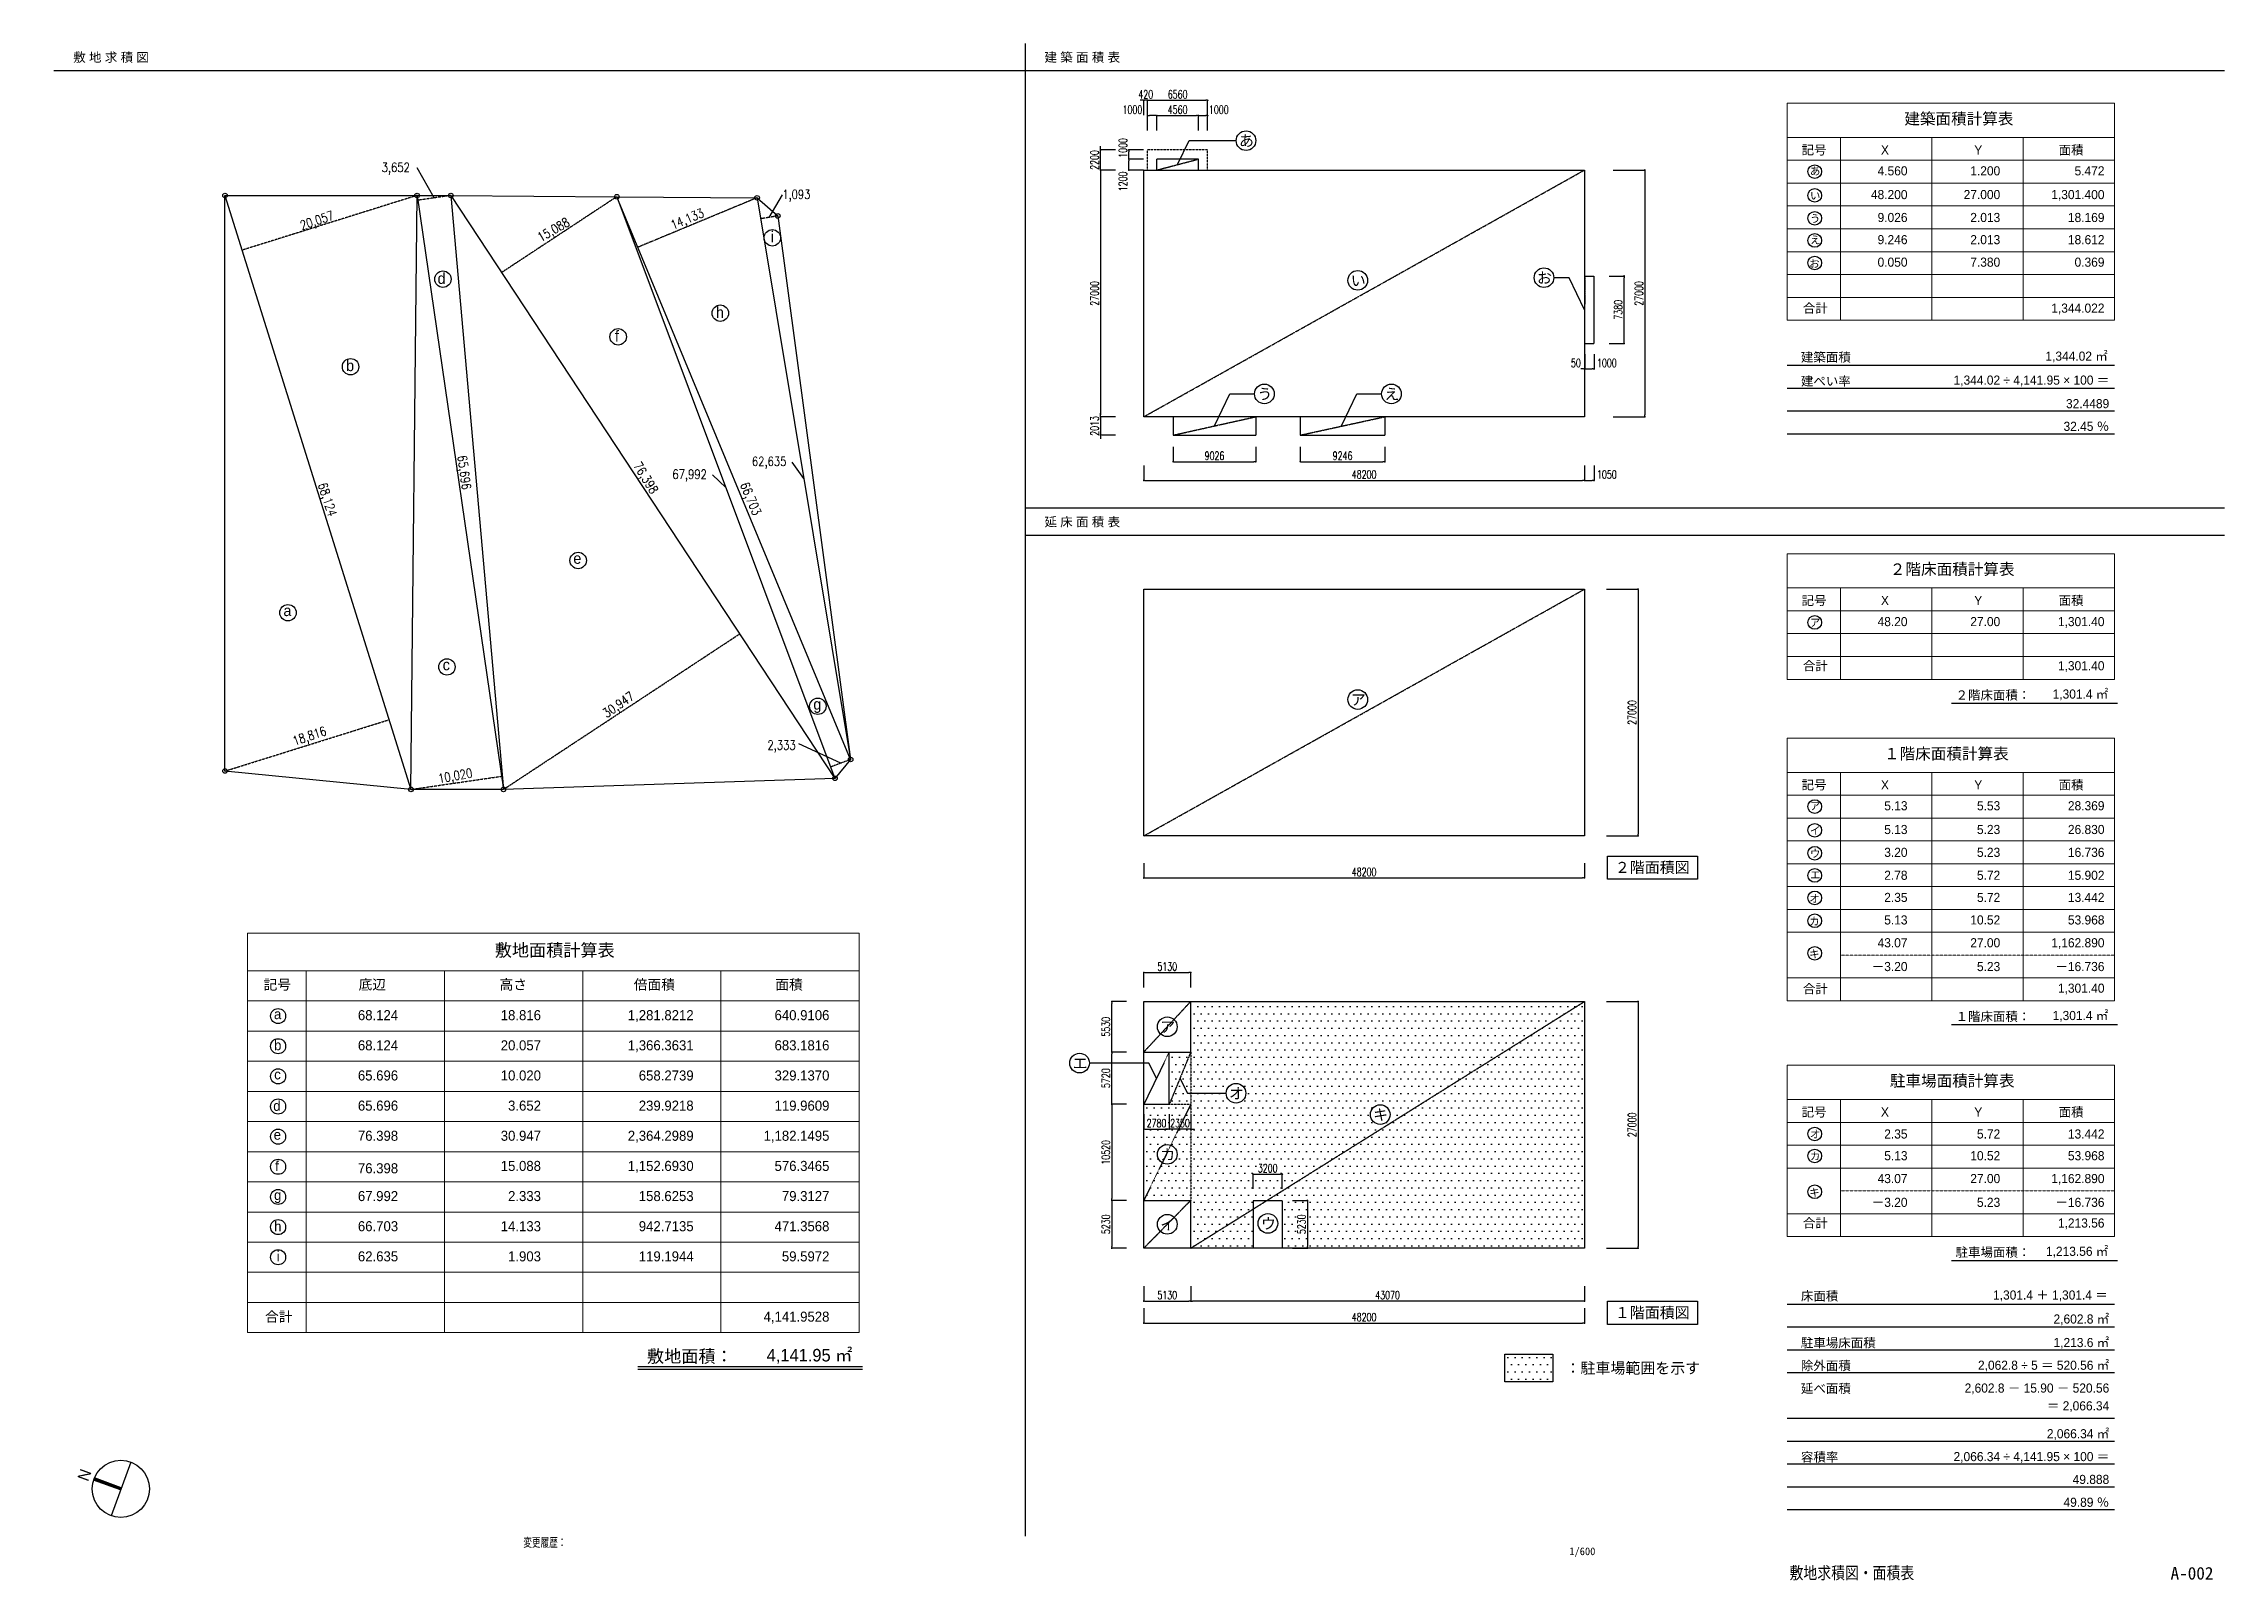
# Model space of a CAD drawing. Header units: millimetres. Extents: x 6298 to 244878, y 5441 to 173659.
import ezdxf
from ezdxf.enums import TextEntityAlignment as Align

# ---------------------------------------------------------------- set-up
doc = ezdxf.new("R2010")
doc.units = ezdxf.units.MM
doc.header["$LTSCALE"] = 0.2
doc.header["$PDMODE"] = 1
doc.linetypes.add('CENTER', pattern=[50.8, 31.75, -6.35, 6.35, -6.35])
doc.linetypes.add('HIDDEN', pattern=[0.375, 0.25, -0.125])
doc.layers.get('Defpoints').update_dxf_attribs({"color": 40})
for name, color, linetype in [('0-1', 7, 'Continuous'), ('1_文字', 3, 'Continuous'), ('92 設備記述', 3, 'Continuous'), ('A_タイトル枠', 7, 'Continuous'), ('A_寸法', 9, 'Continuous'), ('A_求積図', 7, 'Continuous'), ('A_表', 7, 'Continuous'), ('G0-MOJI', 7, 'Continuous'), ('枠内記述', 3, 'Continuous')]:
    doc.layers.add(name, color=color, linetype=linetype)
doc.styles.add('Dim', font='simplex.shx', dxfattribs={"width": 0.7, "bigfont": 'extfont2.shx'})
doc.styles.add('KANSIM', font='SIMPLEX.shx', dxfattribs={"width": 0.7, "bigfont": 'extfont2.shx'})
doc.styles.get("Standard").update_dxf_attribs({"font": 'simplex.shx', "width": 0.8, "height": 700, "bigfont": 'extfont2.shx'})
doc.styles.add('Standard-A', font='romans.shx', dxfattribs={"bigfont": 'extfont2.shx'})
doc.styles.add('ゴシック', font='MS Gothic.ttf', dxfattribs={"height": 4})
doc.styles.add('丸ゴチック', font='HGRSMP.TTF')
doc.dimstyles.new('1-200', dxfattribs={"dimscale": 200, "dimtxt": 3, "dimasz": 1, "dimexe": 1, "dimexo": 1, "dimgap": 1, "dimtad": 1, "dimdec": 0, "dimtxsty": 'Dim', "dimblk": 'DOT', "dimcen": 2.5, "dimadec": 0, "dimazin": 0, "dimtfac": 1, "dimtdec": 0, "dimtix": 1, "dimtmove": 2, "dimatfit": 3, "dimldrblk": '引出線', "dimfxl": 1, "dimlwd": -1, "dimlwe": -1, "dimarcsym": 0})

msp = doc.modelspace()

# ---------------------------------------------------------------- texts
msp.add_text('Ｎ', height=1440, rotation=69.835293).set_placement((11215.3, 15967))
at = {"layer": '92 設備記述', "style": 'Standard-A', "width": 0.8}
for s, p in [('3,652', (43282.6, 159613.3)), ('1,093', (87105.9, 156654.4)), ('67,992', (75089, 126022.6)), ('62,635', (83792.3, 127429.1)), ('2,333', (85483.6, 96371.5))]:
    msp.add_text(s, height=1000, dxfattribs=at).set_placement(p)
for s, rotation, p in [('20,057', 18.320717, (34561.7, 153248.2)), ('14,133', 22.767934, (75167.8, 153287.1)), ('15,088', 30.008387, (60689.8, 151920.6)), ('65,696', 277.90523, (51575.3, 128514.8)), ('76,398', 302.032593, (70761.9, 127465.9)), ('68,124', 288.127607, (36300.8, 125394.1)), ('66,703', 292.911167, (82477.7, 125391.4)), ('30,947', 34.586347, (67899.3, 99817.2)), ('18,816', 18.320717, (33748.6, 96814.8)), ('10,020', 10.162287, (49553.5, 92698.8))]:
    msp.add_text(s, height=1000, rotation=rotation, dxfattribs=at).set_placement(p)
at = {"layer": 'A_タイトル枠', "color": 3, "width": 0.9}
msp.add_text('敷地求積図・面積表', height=1530, dxfattribs=at).set_placement((204129.1, 6213.2), align=Align.MIDDLE_CENTER)
at = {"layer": 'Defpoints', "style": 'KANSIM', "width": 0.7}
msp.add_text('変更履歴：', height=960, dxfattribs=at).set_placement((58780.4, 9501.2), align=Align.MIDDLE_LEFT)
at = {"layer": 'G0-MOJI', "color": 3, "style": '丸ゴチック'}
for s, height, p in [('敷 地 求 積 図', 1000, (9537.8, 171661.2)), ('建 築 面 積 表', 1000, (115792.9, 171661.2)), ('建築面積計算表', 1250, (209865.5, 164813.5)), ('あ', 1200, (137076.2, 162421.9)), ('記号', 1000, (198624.1, 161516.3)), ('X', 1000, (207304.1, 161516.3)), ('Y', 1000, (217516, 161516.3)), ('面積', 1000, (226743.4, 161516.3)), ('あ', 833.3, (199533.5, 159281.6)), ('い', 833.3, (199541.1, 156592.5)), ('i', 1200, (85850.6, 151915.3)), ('う', 833.3, (199541.1, 154082.9)), ('え', 833.3, (199555.1, 151747.5)), ('d', 1200, (49398.4, 147354.9)), ('い', 1200, (149304.6, 147129.2)), ('お', 1200, (169673.7, 147422.7)), ('お', 833.3, (199459.7, 149158.9)), ('h', 1200, (79854, 143632.2)), ('f', 1200, (68798.8, 141043.5)), ('b', 1200, (39392.2, 137807.8)), ('建築面積', 1000, (198548.2, 138842)), ('え', 1200, (152982, 134703.4)), ('建ぺい率', 1000, (198548.2, 136218.1)), ('う', 1200, (139083, 134703.4)), ('延 床 面 積 表', 1000, (115792.9, 120812.9)), ('e', 1200, (64250.7, 116713.1)), ('２階床面積計算表', 1250, (208281.1, 115502)), ('記号', 1000, (198624.1, 112204.8)), ('X', 1000, (207304.1, 112204.8)), ('Y', 1000, (217516, 112204.8)), ('面積', 1000, (226743.4, 112204.8)), ('a', 1200, (32536.7, 110994.5)), ('ア', 833.3, (199533.5, 109862)), ('c ', 1200, (49956.9, 105065.9)), ('２階床面積：', 1000, (215470.1, 101855.7)), ('g', 1200, (90509.7, 100754.8)), ('ア', 1200, (149304.6, 101249.9)), ('１階床面積計算表', 1250, (207642.3, 95314.7)), ('記号', 1000, (198624.1, 92017.4)), ('面積', 1000, (226743.4, 92017.4)), ('X', 1000, (207304.1, 92017.4)), ('Y', 1000, (217516, 92017.4)), ('ア', 833.3, (199533.5, 89782.8)), ('イ', 833.3, (199541.1, 87093.6)), ('２階面積図', 1200, (178195.7, 82887.1)), ('ウ', 833.3, (199541.1, 84584.1)), ('エ', 833.3, (199555.1, 82248.7)), ('オ', 833.3, (199459.7, 79660.1)), ('カ', 833.3, (199459.7, 77160.1)), ('敷地面積計算表', 1375, (55654.2, 73737.5)), ('キ', 833.3, (199459.7, 73594.4)), ('記号', 1100, (30365.6, 70110.5)), ('底辺', 1100, (40758.3, 70110.5)), ('高さ', 1100, (56179.9, 70110.5)), ('倍面積', 1100, (70863, 70110.5)), ('面積', 1100, (86347.4, 70110.5)), ('a', 1100, (31501.7, 66878.3)), ('１階床面積：', 1000, (215470.1, 66668.4)), ('b', 1100, (31510.1, 63477.6)), ('ア', 1200, (128460.6, 65427.3)), ('エ', 1200, (118869.2, 61451.1)), ('c ', 1100, (31525.5, 60278.3)), ('駐車場面積計算表', 1250, (208281.1, 59506.3)), ('d', 1100, (31420.6, 56839.8)), ('オ', 1200, (135981.8, 58153.4)), ('記号', 1000, (198624.1, 56209)), ('面積', 1000, (226743.4, 56209)), ('キ', 1200, (151752.9, 55820.9)), ('X', 1000, (207304.1, 56209)), ('Y', 1000, (217516, 56209)), ('e', 1100, (31469, 53678.3)), ('カ', 1200, (128460.6, 51464.3)), ('オ', 833.3, (199533.5, 53866.3)), ('f', 1100, (31631.2, 50239.8)), ('カ', 833.3, (199533.5, 51456.5)), ('g', 1100, (31508.1, 47078.3)), ('キ', 833.3, (199459.7, 47496.8)), ('h', 1100, (31519.2, 43639.8)), ('イ', 1200, (128460.6, 43807.3)), ('ウ', 1200, (139472.5, 43903.9)), ('i', 1100, (31799.3, 40373.1)), ('駐車場面積：', 1000, (215470.1, 40859.9)), ('床面積', 1000, (198548.2, 36074.7)), ('１階面積図', 1200, (178195.7, 34156.4)), ('駐車場床面積', 1000, (198548.2, 30950.7)), ('敷地面積：', 1375, (72309.6, 29290.5)), ('：駐車場範囲を示す', 1200, (172800.5, 28081.9)), ('除外面積', 1000, (198548.2, 28450.7)), ('延べ面積', 1000, (198548.2, 25950.7)), ('容積率', 1000, (198548.2, 18450.7))]:
    msp.add_text(s, height=height, dxfattribs=at).set_placement(p)
for s, height, p in [('4.560', 1000, (210211.3, 159231.4)), ('1.200', 1000, (220355, 159231.4)), ('5.472', 1000, (231760.6, 159231.4)), ('48.200', 1000, (210211.3, 156633.8)), ('27.000', 1000, (220355, 156633.8)), ('1,301.400', 1000, (231760.6, 156633.8)), ('9.026', 1000, (210211.3, 154124.2)), ('2.013', 1000, (220355, 154124.2)), ('18.169', 1000, (231760.6, 154124.2)), ('9.246', 1000, (210211.3, 151697.3)), ('2.013', 1000, (220355, 151697.3)), ('18.612', 1000, (231760.6, 151697.3)), ('0.050', 1000, (210211.3, 149234.5)), ('7.380', 1000, (220355, 149234.5)), ('0.369', 1000, (231760.6, 149234.5)), ('合計', 1000, (201495.5, 144201.5)), ('1,344.022', 1000, (231760.6, 144201.5)), ('1,344.02 ㎡', 1000, (232119.7, 138946.9)), ('1,344.02 ÷ 4,141.95 × 100 ＝', 1000, (232279.7, 136323)), ('32.4489', 1000, (232279.7, 133746)), ('32.45 ％', 1000, (232279.7, 131263)), ('48.20', 1000, (210211.3, 109891.6)), ('27.00', 1000, (220355, 109891.6)), ('1,301.40', 1000, (231760.6, 109891.6)), ('合計', 1000, (201495.5, 105056.8)), ('1,301.40', 1000, (231760.6, 105056.8)), ('1,301.4 ㎡', 1000, (232179.3, 101960.6)), ('5.13', 1000, (210211.3, 89732.6)), ('5.53', 1000, (220355, 89732.6)), ('28.369', 1000, (231760.6, 89732.6)), ('5.13', 1000, (210211.3, 87135)), ('5.23', 1000, (220355, 87135)), ('26.830', 1000, (231760.6, 87135)), ('3.20', 1000, (210211.3, 84635)), ('5.23', 1000, (220355, 84635)), ('16.736', 1000, (231760.6, 84635)), ('2.78', 1000, (210211.3, 82125.4)), ('5.72', 1000, (220355, 82125.4)), ('15.902', 1000, (231760.6, 82125.4)), ('2.35', 1000, (210211.3, 79698.5)), ('5.72', 1000, (220355, 79698.5)), ('13.442', 1000, (231760.6, 79698.5)), ('5.13', 1000, (210211.3, 77235.7)), ('10.52', 1000, (220355, 77235.7)), ('53.968', 1000, (231760.6, 77235.7)), ('43.07', 1000, (210211.3, 74735.7)), ('27.00', 1000, (220355, 74735.7)), ('1,162.890', 1000, (231760.6, 74735.7)), ('－3.20', 1000, (210211.3, 72135)), ('5.23', 1000, (220355, 72135)), ('－16.736', 1000, (231760.6, 72135)), ('合計', 1000, (201495.5, 69702.7)), ('1,301.40', 1000, (231760.6, 69765.7)), ('68.124', 1100, (45082.5, 66761.3)), ('18.816', 1100, (60710.6, 66761.3)), ('1,281.8212', 1100, (77412.4, 66761.3)), ('640.9106', 1100, (92266.5, 66761.3)), ('1,301.4 ㎡', 1000, (232179.3, 66773.3)), ('68.124', 1100, (45082.5, 63461.3)), ('20.057', 1100, (60710.6, 63461.3)), ('1,366.3631', 1100, (77412.4, 63461.3)), ('683.1816', 1100, (92266.5, 63461.3)), ('65.696', 1100, (45082.5, 60161.3)), ('10.020', 1100, (60710.6, 60161.3)), ('658.2739', 1100, (77412.4, 60161.3)), ('329.1370', 1100, (92266.5, 60161.3)), ('65.696', 1100, (45082.5, 56861.3)), ('3.652', 1100, (60710.6, 56861.3)), ('239.9218', 1100, (77412.4, 56861.3)), ('119.9609', 1100, (92266.5, 56861.3)), ('76.398', 1100, (45082.5, 53561.3)), ('30.947', 1100, (60710.6, 53561.3)), ('2,364.2989', 1100, (77412.4, 53561.3)), ('1,182.1495', 1100, (92266.5, 53561.3)), ('2.35', 1000, (210211.3, 53809.3)), ('5.72', 1000, (220355, 53809.3)), ('13.442', 1000, (231760.6, 53809.3)), ('76.398', 1100, (45082.5, 50003.4)), ('15.088', 1100, (60710.6, 50261.3)), ('1,152.6930', 1100, (77412.4, 50261.3)), ('576.3465', 1100, (92266.5, 50261.3)), ('5.13', 1000, (210211.3, 51427.3)), ('10.52', 1000, (220355, 51427.3)), ('53.968', 1000, (231760.6, 51427.3)), ('67.992', 1100, (45082.5, 46961.3)), ('2.333', 1100, (60710.6, 46961.3)), ('158.6253', 1100, (77412.4, 46961.3)), ('79.3127', 1100, (92266.5, 46961.3)), ('43.07', 1000, (210211.3, 48927.3)), ('27.00', 1000, (220355, 48927.3)), ('1,162.890', 1000, (231760.6, 48927.3)), ('－3.20', 1000, (210211.3, 46326.6)), ('5.23', 1000, (220355, 46326.6)), ('－16.736', 1000, (231760.6, 46326.6)), ('66.703', 1100, (45082.5, 43661.3)), ('14.133', 1100, (60710.6, 43661.3)), ('942.7135', 1100, (77412.4, 43661.3)), ('471.3568', 1100, (92266.5, 43661.3)), ('合計', 1000, (201495.5, 44061.1)), ('1,213.56', 1000, (231760.6, 44061.1)), ('62.635', 1100, (45082.5, 40361.3)), ('1.903', 1100, (60710.6, 40361.3)), ('119.1944', 1100, (77412.4, 40361.3)), ('59.5972', 1100, (92266.5, 40361.3)), ('1,213.56 ㎡', 1000, (232179.3, 40964.9)), ('1,301.4 ＋ 1,301.4 ＝', 1000, (232119.7, 36179.6)), ('合計', 1100, (33524.2, 33761.3)), ('4,141.9528', 1100, (92266.5, 33761.3)), ('2,602.8 ㎡', 1000, (232279.7, 33555.6)), ('4,141.95 ㎡', 1375, (94776.3, 29405.9)), ('1,213.6 ㎡', 1000, (232279.7, 30978.6)), ('2,062.8 ÷ 5 ＝ 520.56 ㎡', 1000, (232279.7, 28495.7)), ('2,602.8 － 15.90 － 520.56', 1000, (232279.7, 25995.7)), ('＝ 2,066.34', 1000, (232279.7, 24049.7)), ('2,066.34 ㎡', 1000, (232279.7, 20995.7)), ('2,066.34 ÷ 4,141.95 × 100 ＝', 1000, (232279.7, 18495.7)), ('49.888', 1000, (232279.7, 15995.7)), ('49.89 ％', 1000, (232279.7, 13495.7))]:
    msp.add_text(s, height=height, dxfattribs=at).set_placement(p, align=Align.RIGHT)
at = {"layer": '枠内記述', "linetype": 'ByBlock', "lineweight": -2, "style": 'ゴシック'}
msp.add_text('1/600', height=840, dxfattribs=at).set_placement((173207.9, 8207.9))
at = {"layer": '枠内記述', "style": 'ゴシック'}
msp.add_text('A-002', height=1380, dxfattribs=at).set_placement((238988.3, 5532.1))

# ---------------------------------------------------------------- blocks, each defined once
blk = doc.blocks.new('_Dot')
at = {"color": 0, "linetype": 'ByBlock', "lineweight": -2}
blk.add_line((-0.5, 0), (-1, 0), dxfattribs=at)
at = {"color": 0, "linetype": 'ByBlock', "const_width": 0.5}
blk.add_lwpolyline([(-0.25, 0, 1), (0.25, 0, 1)], format="xyb", close=True, dxfattribs=at)
blk = doc.blocks.new('*D3')
at = {"layer": 'A_寸法', "color": 0, "transparency": 16777216}
for p, q in [((127083, 165829), (127083, 167450)), ((127283, 167450), (133443, 167450)), ((133643, 165829), (133643, 167450))]:
    blk.add_line(p, q, dxfattribs=at)
at = {"layer": 'Defpoints', "color": 0, "transparency": 16777216}
for p in [(133643, 167450), (127083, 165829), (133643, 165829)]:
    blk.add_point(p, dxfattribs=at)
at = {"layer": 'A_寸法', "color": 0, "transparency": 16777216, "xscale": 200, "yscale": 200, "zscale": 200, "rotation": 180}
blk.add_blockref('_Dot', (127083, 167450), dxfattribs=at)
at = {"layer": 'A_寸法', "color": 0, "transparency": 16777216, "xscale": 200, "yscale": 200, "zscale": 200}
blk.add_blockref('_Dot', (133643, 167450), dxfattribs=at)
at = {"layer": 'A_寸法', "color": 0, "transparency": 16777216, "insert": (130363, 168100), "char_height": 900, "attachment_point": 5, "style": 'Dim'}
blk.add_mtext('6560', dxfattribs=at)
blk = doc.blocks.new('引出線')
at = {"color": 0, "linetype": 'ByBlock'}
for points in [[(0, 0), (-2, -0.4)], [(-1, 0), (0, 0)]]:
    blk.add_lwpolyline(points, dxfattribs=at)
blk = doc.blocks.new('*D4')
at = {"layer": 'A_寸法', "color": 0, "transparency": 16777216}
for p, q in [((126463, 167450), (126263, 167450)), ((126663, 165829), (126663, 167450)), ((127083, 167450), (126663, 167450)), ((127083, 165829), (127083, 167450)), ((127283, 167450), (127483, 167450))]:
    blk.add_line(p, q, dxfattribs=at)
at = {"layer": 'Defpoints', "color": 0, "transparency": 16777216}
for p in [(126663, 167450), (126663, 165829), (127083, 165829)]:
    blk.add_point(p, dxfattribs=at)
at = {"layer": 'A_寸法', "color": 0, "transparency": 16777216, "xscale": 200, "yscale": 200, "zscale": 200}
blk.add_blockref('_Dot', (126663, 167450), dxfattribs=at)
at = {"layer": 'A_寸法', "color": 0, "transparency": 16777216, "xscale": 200, "yscale": 200, "zscale": 200, "rotation": 180}
blk.add_blockref('_Dot', (127083, 167450), dxfattribs=at)
at = {"layer": 'A_寸法', "color": 0, "transparency": 16777216, "insert": (126873, 168100), "char_height": 900, "attachment_point": 5, "style": 'Dim'}
blk.add_mtext('420', dxfattribs=at)
blk = doc.blocks.new('*D5')
at = {"layer": 'A_寸法', "color": 0, "transparency": 16777216}
for p, q in [((127083, 164150), (127083, 165771)), ((127883, 165771), (127283, 165771)), ((128083, 164150), (128083, 165771))]:
    blk.add_line(p, q, dxfattribs=at)
at = {"layer": 'Defpoints', "color": 0, "transparency": 16777216}
for p in [(127083, 165771), (127083, 164150), (128083, 164150)]:
    blk.add_point(p, dxfattribs=at)
at = {"layer": 'A_寸法', "color": 0, "transparency": 16777216, "xscale": 200, "yscale": 200, "zscale": 200, "rotation": 180}
blk.add_blockref('_Dot', (127083, 165771), dxfattribs=at)
at = {"layer": 'A_寸法', "color": 0, "transparency": 16777216, "xscale": 200, "yscale": 200, "zscale": 200}
blk.add_blockref('_Dot', (128083, 165771), dxfattribs=at)
at = {"layer": 'A_寸法', "color": 0, "transparency": 16777216, "insert": (125415, 166421), "char_height": 900, "attachment_point": 5, "style": 'Dim'}
blk.add_mtext('1000', dxfattribs=at)
blk = doc.blocks.new('*D6')
at = {"layer": 'A_寸法', "color": 0, "transparency": 16777216}
for p, q in [((128083, 164150), (128083, 165771)), ((128283, 165771), (132443, 165771)), ((132643, 164150), (132643, 165771))]:
    blk.add_line(p, q, dxfattribs=at)
at = {"layer": 'Defpoints', "color": 0, "transparency": 16777216}
for p in [(132643, 165771), (128083, 164150), (132643, 164150)]:
    blk.add_point(p, dxfattribs=at)
at = {"layer": 'A_寸法', "color": 0, "transparency": 16777216, "xscale": 200, "yscale": 200, "zscale": 200, "rotation": 180}
blk.add_blockref('_Dot', (128083, 165771), dxfattribs=at)
at = {"layer": 'A_寸法', "color": 0, "transparency": 16777216, "xscale": 200, "yscale": 200, "zscale": 200}
blk.add_blockref('_Dot', (132643, 165771), dxfattribs=at)
at = {"layer": 'A_寸法', "color": 0, "transparency": 16777216, "insert": (130363, 166421), "char_height": 900, "attachment_point": 5, "style": 'Dim'}
blk.add_mtext('4560', dxfattribs=at)
blk = doc.blocks.new('*D7')
at = {"layer": 'A_寸法', "color": 0, "transparency": 16777216}
for p, q in [((132643, 164150), (132643, 165771)), ((132843, 165771), (133443, 165771)), ((133643, 164150), (133643, 165771))]:
    blk.add_line(p, q, dxfattribs=at)
at = {"layer": 'Defpoints', "color": 0, "transparency": 16777216}
for p in [(133643, 165771), (132643, 164150), (133643, 164150)]:
    blk.add_point(p, dxfattribs=at)
at = {"layer": 'A_寸法', "color": 0, "transparency": 16777216, "xscale": 200, "yscale": 200, "zscale": 200, "rotation": 180}
blk.add_blockref('_Dot', (132643, 165771), dxfattribs=at)
at = {"layer": 'A_寸法', "color": 0, "transparency": 16777216, "xscale": 200, "yscale": 200, "zscale": 200}
blk.add_blockref('_Dot', (133643, 165771), dxfattribs=at)
at = {"layer": 'A_寸法', "color": 0, "transparency": 16777216, "insert": (134865, 166421), "char_height": 900, "attachment_point": 5, "style": 'Dim'}
blk.add_mtext('1000', dxfattribs=at)
blk = doc.blocks.new('*D8')
at = {"layer": 'A_寸法', "color": 0, "transparency": 16777216}
for p, q in [((126644, 161015), (125023, 161015)), ((125023, 160015), (125023, 160815)), ((126644, 159815), (125023, 159815))]:
    blk.add_line(p, q, dxfattribs=at)
at = {"layer": 'Defpoints', "color": 0, "transparency": 16777216}
for p in [(125023, 161015), (126644, 161015), (126644, 159815)]:
    blk.add_point(p, dxfattribs=at)
at = {"layer": 'A_寸法', "color": 0, "transparency": 16777216, "xscale": 200, "yscale": 200, "zscale": 200}
for p, rotation in [((125023, 161015), 90), ((125023, 159815), 270)]:
    blk.add_blockref('_Dot', p, dxfattribs=dict(at, rotation=rotation))
at = {"layer": 'A_寸法', "color": 0, "transparency": 16777216, "insert": (124373, 158571), "char_height": 900, "attachment_point": 5, "rotation": 90, "style": 'Dim'}
blk.add_mtext('1200', dxfattribs=at)
blk = doc.blocks.new('*D9')
at = {"layer": 'A_寸法', "color": 0, "transparency": 16777216}
for p, q in [((126644, 162015), (125023, 162015)), ((125023, 161215), (125023, 161815)), ((126644, 161015), (125023, 161015))]:
    blk.add_line(p, q, dxfattribs=at)
at = {"layer": 'Defpoints', "color": 0, "transparency": 16777216}
for p in [(125023, 162015), (126644, 162015), (126644, 161015)]:
    blk.add_point(p, dxfattribs=at)
at = {"layer": 'A_寸法', "color": 0, "transparency": 16777216, "xscale": 200, "yscale": 200, "zscale": 200}
for p, rotation in [((125023, 162015), 90), ((125023, 161015), 270)]:
    blk.add_blockref('_Dot', p, dxfattribs=dict(at, rotation=rotation))
at = {"layer": 'A_寸法', "color": 0, "transparency": 16777216, "insert": (124373, 162237), "char_height": 900, "attachment_point": 5, "rotation": 90, "style": 'Dim'}
blk.add_mtext('1000', dxfattribs=at)
blk = doc.blocks.new('*D10')
at = {"layer": 'A_寸法', "color": 0, "transparency": 16777216}
for p, q in [((121925, 162215), (121925, 162415)), ((123547, 162015), (121925, 162015)), ((121925, 159815), (121925, 162015)), ((123547, 159815), (121925, 159815)), ((121925, 159615), (121925, 159415))]:
    blk.add_line(p, q, dxfattribs=at)
at = {"layer": 'Defpoints', "color": 0, "transparency": 16777216}
for p in [(121925, 162015), (123547, 162015), (123547, 159815)]:
    blk.add_point(p, dxfattribs=at)
at = {"layer": 'A_寸法', "color": 0, "transparency": 16777216, "xscale": 200, "yscale": 200, "zscale": 200}
for p, rotation in [((121925, 162015), 270), ((121925, 159815), 90)]:
    blk.add_blockref('_Dot', p, dxfattribs=dict(at, rotation=rotation))
at = {"layer": 'A_寸法', "color": 0, "transparency": 16777216, "insert": (121275, 160915), "char_height": 900, "attachment_point": 5, "rotation": 90, "style": 'Dim'}
blk.add_mtext('2200', dxfattribs=at)
blk = doc.blocks.new('*D11')
at = {"layer": 'A_寸法', "color": 0, "transparency": 16777216}
for p, q in [((123547, 159815), (121925, 159815)), ((121925, 159615), (121925, 133015)), ((123547, 132815), (121925, 132815))]:
    blk.add_line(p, q, dxfattribs=at)
at = {"layer": 'Defpoints', "color": 0, "transparency": 16777216}
for p in [(123547, 159815), (121925, 132815), (123547, 132815)]:
    blk.add_point(p, dxfattribs=at)
at = {"layer": 'A_寸法', "color": 0, "transparency": 16777216, "xscale": 200, "yscale": 200, "zscale": 200}
for p, rotation in [((121925, 159815), 90), ((121925, 132815), 270)]:
    blk.add_blockref('_Dot', p, dxfattribs=dict(at, rotation=rotation))
at = {"layer": 'A_寸法', "color": 0, "transparency": 16777216, "insert": (121275, 146315), "char_height": 900, "attachment_point": 5, "rotation": 90, "style": 'Dim'}
blk.add_mtext('27000', dxfattribs=at)
blk = doc.blocks.new('*D12')
at = {"layer": 'A_寸法', "color": 0, "transparency": 16777216}
for p, q in [((121925, 133015), (121925, 133215)), ((123547, 132815), (121925, 132815)), ((121925, 132815), (121925, 130802)), ((123547, 130802), (121925, 130802)), ((121925, 130602), (121925, 130402))]:
    blk.add_line(p, q, dxfattribs=at)
at = {"layer": 'Defpoints', "color": 0, "transparency": 16777216}
for p in [(123547, 132815), (121925, 130802), (123547, 130802)]:
    blk.add_point(p, dxfattribs=at)
at = {"layer": 'A_寸法', "color": 0, "transparency": 16777216, "xscale": 200, "yscale": 200, "zscale": 200}
for p, rotation in [((121925, 132815), 270), ((121925, 130802), 90)]:
    blk.add_blockref('_Dot', p, dxfattribs=dict(at, rotation=rotation))
at = {"layer": 'A_寸法', "color": 0, "transparency": 16777216, "insert": (121275, 131809), "char_height": 900, "attachment_point": 5, "rotation": 90, "style": 'Dim'}
blk.add_mtext('2013', dxfattribs=at)
blk = doc.blocks.new('*D13')
at = {"layer": 'A_寸法', "color": 0, "transparency": 16777216}
for p, q in [((129881, 129517), (129881, 127896)), ((138907, 129517), (138907, 127896)), ((130081, 127896), (138707, 127896))]:
    blk.add_line(p, q, dxfattribs=at)
at = {"layer": 'Defpoints', "color": 0, "transparency": 16777216}
for p in [(129881, 129517), (138907, 129517), (138907, 127896)]:
    blk.add_point(p, dxfattribs=at)
at = {"layer": 'A_寸法', "color": 0, "transparency": 16777216, "xscale": 200, "yscale": 200, "zscale": 200, "rotation": 180}
blk.add_blockref('_Dot', (129881, 127896), dxfattribs=at)
at = {"layer": 'A_寸法', "color": 0, "transparency": 16777216, "xscale": 200, "yscale": 200, "zscale": 200}
blk.add_blockref('_Dot', (138907, 127896), dxfattribs=at)
at = {"layer": 'A_寸法', "color": 0, "transparency": 16777216, "insert": (134394, 128546), "char_height": 900, "attachment_point": 5, "style": 'Dim'}
blk.add_mtext('9026', dxfattribs=at)
blk = doc.blocks.new('*D14')
at = {"layer": 'A_寸法', "color": 0, "transparency": 16777216}
for p, q in [((143780, 129517), (143780, 127896)), ((153026, 129517), (153026, 127896)), ((143980, 127896), (152826, 127896))]:
    blk.add_line(p, q, dxfattribs=at)
at = {"layer": 'Defpoints', "color": 0, "transparency": 16777216}
for p in [(143780, 129517), (153026, 129517), (153026, 127896)]:
    blk.add_point(p, dxfattribs=at)
at = {"layer": 'A_寸法', "color": 0, "transparency": 16777216, "xscale": 200, "yscale": 200, "zscale": 200, "rotation": 180}
blk.add_blockref('_Dot', (143780, 127896), dxfattribs=at)
at = {"layer": 'A_寸法', "color": 0, "transparency": 16777216, "xscale": 200, "yscale": 200, "zscale": 200}
blk.add_blockref('_Dot', (153026, 127896), dxfattribs=at)
at = {"layer": 'A_寸法', "color": 0, "transparency": 16777216, "insert": (148403, 128546), "char_height": 900, "attachment_point": 5, "style": 'Dim'}
blk.add_mtext('9246', dxfattribs=at)
blk = doc.blocks.new('*D15')
at = {"layer": 'A_寸法', "color": 0, "transparency": 16777216}
for p, q in [((126663, 127465), (126663, 125843)), ((174863, 127465), (174863, 125843)), ((126863, 125843), (174663, 125843))]:
    blk.add_line(p, q, dxfattribs=at)
at = {"layer": 'Defpoints', "color": 0, "transparency": 16777216}
for p in [(126663, 127465), (174863, 127465), (174863, 125843)]:
    blk.add_point(p, dxfattribs=at)
at = {"layer": 'A_寸法', "color": 0, "transparency": 16777216, "xscale": 200, "yscale": 200, "zscale": 200, "rotation": 180}
blk.add_blockref('_Dot', (126663, 125843), dxfattribs=at)
at = {"layer": 'A_寸法', "color": 0, "transparency": 16777216, "xscale": 200, "yscale": 200, "zscale": 200}
blk.add_blockref('_Dot', (174863, 125843), dxfattribs=at)
at = {"layer": 'A_寸法', "color": 0, "transparency": 16777216, "insert": (150763, 126493), "char_height": 900, "attachment_point": 5, "style": 'Dim'}
blk.add_mtext('48200', dxfattribs=at)
blk = doc.blocks.new('*D16')
at = {"layer": 'A_寸法', "color": 0, "transparency": 16777216}
for p, q in [((174863, 127465), (174863, 125843)), ((175913, 127465), (175913, 125843)), ((175063, 125843), (175713, 125843))]:
    blk.add_line(p, q, dxfattribs=at)
at = {"layer": 'Defpoints', "color": 0, "transparency": 16777216}
for p in [(174863, 127465), (175913, 127465), (175913, 125843)]:
    blk.add_point(p, dxfattribs=at)
at = {"layer": 'A_寸法', "color": 0, "transparency": 16777216, "xscale": 200, "yscale": 200, "zscale": 200, "rotation": 180}
blk.add_blockref('_Dot', (174863, 125843), dxfattribs=at)
at = {"layer": 'A_寸法', "color": 0, "transparency": 16777216, "xscale": 200, "yscale": 200, "zscale": 200}
blk.add_blockref('_Dot', (175913, 125843), dxfattribs=at)
at = {"layer": 'A_寸法', "color": 0, "transparency": 16777216, "insert": (177317, 126493), "char_height": 900, "attachment_point": 5, "style": 'Dim'}
blk.add_mtext('1050', dxfattribs=at)
blk = doc.blocks.new('*D17')
at = {"layer": 'A_寸法', "color": 0, "transparency": 16777216}
for p, q in [((177586, 148218), (179207, 148218)), ((179207, 141038), (179207, 148018)), ((177586, 140838), (179207, 140838))]:
    blk.add_line(p, q, dxfattribs=at)
at = {"layer": 'Defpoints', "color": 0, "transparency": 16777216}
for p in [(177586, 148218), (179207, 148218), (177586, 140838)]:
    blk.add_point(p, dxfattribs=at)
at = {"layer": 'A_寸法', "color": 0, "transparency": 16777216, "xscale": 200, "yscale": 200, "zscale": 200}
for p, rotation in [((179207, 148218), 90), ((179207, 140838), 270)]:
    blk.add_blockref('_Dot', p, dxfattribs=dict(at, rotation=rotation))
at = {"layer": 'A_寸法', "color": 0, "transparency": 16777216, "insert": (178557, 144528), "char_height": 900, "attachment_point": 5, "rotation": 90, "style": 'Dim'}
blk.add_mtext('7380', dxfattribs=at)
blk = doc.blocks.new('*D18')
at = {"layer": 'A_寸法', "color": 0, "transparency": 16777216}
for p, q in [((178023, 159815), (181477, 159815)), ((181477, 159615), (181477, 133015)), ((178023, 132815), (181477, 132815))]:
    blk.add_line(p, q, dxfattribs=at)
at = {"layer": 'Defpoints', "color": 0, "transparency": 16777216}
for p in [(178023, 159815), (178023, 132815), (181477, 132815)]:
    blk.add_point(p, dxfattribs=at)
at = {"layer": 'A_寸法', "color": 0, "transparency": 16777216, "xscale": 200, "yscale": 200, "zscale": 200}
for p, rotation in [((181477, 159815), 90), ((181477, 132815), 270)]:
    blk.add_blockref('_Dot', p, dxfattribs=dict(at, rotation=rotation))
at = {"layer": 'A_寸法', "color": 0, "transparency": 16777216, "insert": (180827, 146315), "char_height": 900, "attachment_point": 5, "rotation": 90, "style": 'Dim'}
blk.add_mtext('27000', dxfattribs=at)
blk = doc.blocks.new('*D19')
at = {"layer": 'A_寸法', "color": 0, "transparency": 16777216}
for p, q in [((126663, 83955), (126663, 82334)), ((174863, 83955), (174863, 82334)), ((126863, 82334), (174663, 82334))]:
    blk.add_line(p, q, dxfattribs=at)
at = {"layer": 'Defpoints', "color": 0, "transparency": 16777216}
for p in [(126663, 83955), (174863, 83955), (174863, 82334)]:
    blk.add_point(p, dxfattribs=at)
at = {"layer": 'A_寸法', "color": 0, "transparency": 16777216, "xscale": 200, "yscale": 200, "zscale": 200, "rotation": 180}
blk.add_blockref('_Dot', (126663, 82334), dxfattribs=at)
at = {"layer": 'A_寸法', "color": 0, "transparency": 16777216, "xscale": 200, "yscale": 200, "zscale": 200}
blk.add_blockref('_Dot', (174863, 82334), dxfattribs=at)
at = {"layer": 'A_寸法', "color": 0, "transparency": 16777216, "insert": (150763, 82984), "char_height": 900, "attachment_point": 5, "style": 'Dim'}
blk.add_mtext('48200', dxfattribs=at)
blk = doc.blocks.new('*D20')
at = {"layer": 'A_寸法', "color": 0, "transparency": 16777216}
for p, q in [((177277, 113936), (180731, 113936)), ((180731, 113736), (180731, 87136)), ((177277, 86936), (180731, 86936))]:
    blk.add_line(p, q, dxfattribs=at)
at = {"layer": 'Defpoints', "color": 0, "transparency": 16777216}
for p in [(177277, 113936), (177277, 86936), (180731, 86936)]:
    blk.add_point(p, dxfattribs=at)
at = {"layer": 'A_寸法', "color": 0, "transparency": 16777216, "xscale": 200, "yscale": 200, "zscale": 200}
for p, rotation in [((180731, 113936), 90), ((180731, 86936), 270)]:
    blk.add_blockref('_Dot', p, dxfattribs=dict(at, rotation=rotation))
at = {"layer": 'A_寸法', "color": 0, "transparency": 16777216, "insert": (180081, 100436), "char_height": 900, "attachment_point": 5, "rotation": 90, "style": 'Dim'}
blk.add_mtext('27000', dxfattribs=at)
blk = doc.blocks.new('*D21')
at = {"layer": 'A_寸法', "color": 0, "transparency": 16777216}
for p, q in [((126663, 35225), (126663, 33604)), ((126863, 33604), (174663, 33604)), ((174863, 35225), (174863, 33604))]:
    blk.add_line(p, q, dxfattribs=at)
at = {"layer": 'Defpoints', "color": 0, "transparency": 16777216}
for p in [(126663, 35225), (174863, 35225), (174863, 33604)]:
    blk.add_point(p, dxfattribs=at)
at = {"layer": 'A_寸法', "color": 0, "transparency": 16777216, "xscale": 200, "yscale": 200, "zscale": 200, "rotation": 180}
blk.add_blockref('_Dot', (126663, 33604), dxfattribs=at)
at = {"layer": 'A_寸法', "color": 0, "transparency": 16777216, "xscale": 200, "yscale": 200, "zscale": 200}
blk.add_blockref('_Dot', (174863, 33604), dxfattribs=at)
at = {"layer": 'A_寸法', "color": 0, "transparency": 16777216, "insert": (150763, 34254), "char_height": 900, "attachment_point": 5, "style": 'Dim'}
blk.add_mtext('48200', dxfattribs=at)
blk = doc.blocks.new('*D22')
at = {"layer": 'A_寸法', "color": 0, "transparency": 16777216}
for p, q in [((177277, 68805), (180731, 68805)), ((180731, 68605), (180731, 42005)), ((177277, 41805), (180731, 41805))]:
    blk.add_line(p, q, dxfattribs=at)
at = {"layer": 'Defpoints', "color": 0, "transparency": 16777216}
for p in [(177277, 68805), (177277, 41805), (180731, 41805)]:
    blk.add_point(p, dxfattribs=at)
at = {"layer": 'A_寸法', "color": 0, "transparency": 16777216, "xscale": 200, "yscale": 200, "zscale": 200}
for p, rotation in [((180731, 68805), 90), ((180731, 41805), 270)]:
    blk.add_blockref('_Dot', p, dxfattribs=dict(at, rotation=rotation))
at = {"layer": 'A_寸法', "color": 0, "transparency": 16777216, "insert": (180081, 55305), "char_height": 900, "attachment_point": 5, "rotation": 90, "style": 'Dim'}
blk.add_mtext('27000', dxfattribs=at)
blk = doc.blocks.new('*D23')
at = {"layer": 'A_寸法', "color": 0, "transparency": 16777216}
for p, q in [((126663, 37639), (126663, 36018)), ((126863, 36018), (131593, 36018)), ((131793, 37639), (131793, 36018))]:
    blk.add_line(p, q, dxfattribs=at)
at = {"layer": 'Defpoints', "color": 0, "transparency": 16777216}
for p in [(126663, 37639), (131793, 37639), (131793, 36018)]:
    blk.add_point(p, dxfattribs=at)
at = {"layer": 'A_寸法', "color": 0, "transparency": 16777216, "xscale": 200, "yscale": 200, "zscale": 200, "rotation": 180}
blk.add_blockref('_Dot', (126663, 36018), dxfattribs=at)
at = {"layer": 'A_寸法', "color": 0, "transparency": 16777216, "xscale": 200, "yscale": 200, "zscale": 200}
blk.add_blockref('_Dot', (131793, 36018), dxfattribs=at)
at = {"layer": 'A_寸法', "color": 0, "transparency": 16777216, "insert": (129228, 36668), "char_height": 900, "attachment_point": 5, "style": 'Dim'}
blk.add_mtext('5130', dxfattribs=at)
blk = doc.blocks.new('*D24')
at = {"layer": 'A_寸法', "color": 0, "transparency": 16777216}
for p, q in [((124778, 47035), (123156, 47035)), ((123156, 46835), (123156, 42005)), ((124778, 41805), (123156, 41805))]:
    blk.add_line(p, q, dxfattribs=at)
at = {"layer": 'Defpoints', "color": 0, "transparency": 16777216}
for p in [(124778, 47035), (123156, 41805), (124778, 41805)]:
    blk.add_point(p, dxfattribs=at)
at = {"layer": 'A_寸法', "color": 0, "transparency": 16777216, "xscale": 200, "yscale": 200, "zscale": 200}
for p, rotation in [((123156, 47035), 90), ((123156, 41805), 270)]:
    blk.add_blockref('_Dot', p, dxfattribs=dict(at, rotation=rotation))
at = {"layer": 'A_寸法', "color": 0, "transparency": 16777216, "insert": (122506, 44420), "char_height": 900, "attachment_point": 5, "rotation": 90, "style": 'Dim'}
blk.add_mtext('5230', dxfattribs=at)
blk = doc.blocks.new('*D25')
at = {"layer": 'A_寸法', "color": 0, "transparency": 16777216}
for p, q in [((124778, 68805), (123156, 68805)), ((123156, 63475), (123156, 68605)), ((124778, 63275), (123156, 63275))]:
    blk.add_line(p, q, dxfattribs=at)
at = {"layer": 'Defpoints', "color": 0, "transparency": 16777216}
for p in [(123156, 68805), (124778, 68805), (124778, 63275)]:
    blk.add_point(p, dxfattribs=at)
at = {"layer": 'A_寸法', "color": 0, "transparency": 16777216, "xscale": 200, "yscale": 200, "zscale": 200}
for p, rotation in [((123156, 68805), 90), ((123156, 63275), 270)]:
    blk.add_blockref('_Dot', p, dxfattribs=dict(at, rotation=rotation))
at = {"layer": 'A_寸法', "color": 0, "transparency": 16777216, "insert": (122506, 66040), "char_height": 900, "attachment_point": 5, "rotation": 90, "style": 'Dim'}
blk.add_mtext('5530', dxfattribs=at)
blk = doc.blocks.new('*D26')
at = {"layer": 'A_寸法', "color": 0, "transparency": 16777216}
for p, q in [((124778, 57555), (123156, 57555)), ((123156, 57355), (123156, 47235)), ((124778, 47035), (123156, 47035))]:
    blk.add_line(p, q, dxfattribs=at)
at = {"layer": 'Defpoints', "color": 0, "transparency": 16777216}
for p in [(124778, 57555), (123156, 47035), (124778, 47035)]:
    blk.add_point(p, dxfattribs=at)
at = {"layer": 'A_寸法', "color": 0, "transparency": 16777216, "xscale": 200, "yscale": 200, "zscale": 200}
for p, rotation in [((123156, 57555), 90), ((123156, 47035), 270)]:
    blk.add_blockref('_Dot', p, dxfattribs=dict(at, rotation=rotation))
at = {"layer": 'A_寸法', "color": 0, "transparency": 16777216, "insert": (122506, 52295), "char_height": 900, "attachment_point": 5, "rotation": 90, "style": 'Dim'}
blk.add_mtext('10520', dxfattribs=at)
blk = doc.blocks.new('*D27')
at = {"layer": 'A_寸法', "color": 0, "transparency": 16777216}
for p, q in [((124778, 63275), (123156, 63275)), ((123156, 57755), (123156, 63075)), ((124778, 57555), (123156, 57555))]:
    blk.add_line(p, q, dxfattribs=at)
at = {"layer": 'Defpoints', "color": 0, "transparency": 16777216}
for p in [(123156, 63275), (124778, 63275), (124778, 57555)]:
    blk.add_point(p, dxfattribs=at)
at = {"layer": 'A_寸法', "color": 0, "transparency": 16777216, "xscale": 200, "yscale": 200, "zscale": 200}
for p, rotation in [((123156, 63275), 90), ((123156, 57555), 270)]:
    blk.add_blockref('_Dot', p, dxfattribs=dict(at, rotation=rotation))
at = {"layer": 'A_寸法', "color": 0, "transparency": 16777216, "insert": (122506, 60415), "char_height": 900, "attachment_point": 5, "rotation": 90, "style": 'Dim'}
blk.add_mtext('5720', dxfattribs=at)
blk = doc.blocks.new('*D28')
at = {"layer": 'A_寸法', "color": 0, "transparency": 16777216}
for p, q in [((126663, 70357), (126663, 71978)), ((126863, 71978), (131593, 71978)), ((131793, 70357), (131793, 71978))]:
    blk.add_line(p, q, dxfattribs=at)
at = {"layer": 'Defpoints', "color": 0, "transparency": 16777216}
for p in [(131793, 71978), (126663, 70357), (131793, 70357)]:
    blk.add_point(p, dxfattribs=at)
at = {"layer": 'A_寸法', "color": 0, "transparency": 16777216, "xscale": 200, "yscale": 200, "zscale": 200, "rotation": 180}
blk.add_blockref('_Dot', (126663, 71978), dxfattribs=at)
at = {"layer": 'A_寸法', "color": 0, "transparency": 16777216, "xscale": 200, "yscale": 200, "zscale": 200}
blk.add_blockref('_Dot', (131793, 71978), dxfattribs=at)
at = {"layer": 'A_寸法', "color": 0, "transparency": 16777216, "insert": (129228, 72628), "char_height": 900, "attachment_point": 5, "style": 'Dim'}
blk.add_mtext('5130', dxfattribs=at)
blk = doc.blocks.new('*D29')
at = {"layer": 'A_寸法', "color": 0, "transparency": 16777216}
for p, q in [((126663, 56460), (126663, 54839)), ((129443, 56460), (129443, 54839)), ((126863, 54839), (129243, 54839))]:
    blk.add_line(p, q, dxfattribs=at)
at = {"layer": 'Defpoints', "color": 0, "transparency": 16777216}
for p in [(126663, 56460), (129443, 56460), (129443, 54839)]:
    blk.add_point(p, dxfattribs=at)
at = {"layer": 'A_寸法', "color": 0, "transparency": 16777216, "xscale": 200, "yscale": 200, "zscale": 200, "rotation": 180}
blk.add_blockref('_Dot', (126663, 54839), dxfattribs=at)
at = {"layer": 'A_寸法', "color": 0, "transparency": 16777216, "xscale": 200, "yscale": 200, "zscale": 200}
blk.add_blockref('_Dot', (129443, 54839), dxfattribs=at)
at = {"layer": 'A_寸法', "color": 0, "transparency": 16777216, "insert": (128053, 55489), "char_height": 900, "attachment_point": 5, "style": 'Dim'}
blk.add_mtext('2780', dxfattribs=at)
blk = doc.blocks.new('*D30')
at = {"layer": 'A_寸法', "color": 0, "transparency": 16777216}
for p, q in [((131793, 37639), (131793, 36018)), ((174663, 36018), (131993, 36018)), ((174863, 37639), (174863, 36018))]:
    blk.add_line(p, q, dxfattribs=at)
at = {"layer": 'Defpoints', "color": 0, "transparency": 16777216}
for p in [(131793, 37639), (131793, 36018), (174863, 37639)]:
    blk.add_point(p, dxfattribs=at)
at = {"layer": 'A_寸法', "color": 0, "transparency": 16777216, "xscale": 200, "yscale": 200, "zscale": 200, "rotation": 180}
blk.add_blockref('_Dot', (131793, 36018), dxfattribs=at)
at = {"layer": 'A_寸法', "color": 0, "transparency": 16777216, "xscale": 200, "yscale": 200, "zscale": 200}
blk.add_blockref('_Dot', (174863, 36018), dxfattribs=at)
at = {"layer": 'A_寸法', "color": 0, "transparency": 16777216, "insert": (153328, 36668), "char_height": 900, "attachment_point": 5, "style": 'Dim'}
blk.add_mtext('43070', dxfattribs=at)
blk = doc.blocks.new('*D31')
at = {"layer": 'A_寸法', "color": 0, "transparency": 16777216}
for p, q in [((129443, 56460), (129443, 54839)), ((131793, 56460), (131793, 54839)), ((129243, 54839), (129043, 54839)), ((131793, 54839), (129443, 54839)), ((131993, 54839), (132193, 54839))]:
    blk.add_line(p, q, dxfattribs=at)
at = {"layer": 'Defpoints', "color": 0, "transparency": 16777216}
for p in [(129443, 56460), (131793, 56460), (129443, 54839)]:
    blk.add_point(p, dxfattribs=at)
at = {"layer": 'A_寸法', "color": 0, "transparency": 16777216, "xscale": 200, "yscale": 200, "zscale": 200}
blk.add_blockref('_Dot', (129443, 54839), dxfattribs=at)
at = {"layer": 'A_寸法', "color": 0, "transparency": 16777216, "xscale": 200, "yscale": 200, "zscale": 200, "rotation": 180}
blk.add_blockref('_Dot', (131793, 54839), dxfattribs=at)
at = {"layer": 'A_寸法', "color": 0, "transparency": 16777216, "insert": (130618, 55489), "char_height": 900, "attachment_point": 5, "style": 'Dim'}
blk.add_mtext('2350', dxfattribs=at)
blk = doc.blocks.new('*D32')
at = {"layer": 'A_寸法', "color": 0, "transparency": 16777216}
for p, q in [((142938, 47035), (144559, 47035)), ((144559, 46835), (144559, 42005)), ((142938, 41805), (144559, 41805))]:
    blk.add_line(p, q, dxfattribs=at)
at = {"layer": 'Defpoints', "color": 0, "transparency": 16777216}
for p in [(142938, 47035), (142938, 41805), (144559, 41805)]:
    blk.add_point(p, dxfattribs=at)
at = {"layer": 'A_寸法', "color": 0, "transparency": 16777216, "xscale": 200, "yscale": 200, "zscale": 200}
for p, rotation in [((144559, 47035), 90), ((144559, 41805), 270)]:
    blk.add_blockref('_Dot', p, dxfattribs=dict(at, rotation=rotation))
at = {"layer": 'A_寸法', "color": 0, "transparency": 16777216, "insert": (143909, 44420), "char_height": 900, "attachment_point": 5, "rotation": 90, "style": 'Dim'}
blk.add_mtext('5230', dxfattribs=at)
blk = doc.blocks.new('*D33')
at = {"layer": 'A_寸法', "color": 0, "transparency": 16777216}
for p, q in [((138613, 48286), (138613, 49907)), ((138813, 49907), (141613, 49907)), ((141813, 48286), (141813, 49907))]:
    blk.add_line(p, q, dxfattribs=at)
at = {"layer": 'Defpoints', "color": 0, "transparency": 16777216}
for p in [(138613, 48286), (141813, 49907), (141813, 48286)]:
    blk.add_point(p, dxfattribs=at)
at = {"layer": 'A_寸法', "color": 0, "transparency": 16777216, "xscale": 200, "yscale": 200, "zscale": 200, "rotation": 180}
blk.add_blockref('_Dot', (138613, 49907), dxfattribs=at)
at = {"layer": 'A_寸法', "color": 0, "transparency": 16777216, "xscale": 200, "yscale": 200, "zscale": 200}
blk.add_blockref('_Dot', (141813, 49907), dxfattribs=at)
at = {"layer": 'A_寸法', "color": 0, "transparency": 16777216, "insert": (140213, 50557), "char_height": 900, "attachment_point": 5, "style": 'Dim'}
blk.add_mtext('3200', dxfattribs=at)
blk = doc.blocks.new('*D38')
at = {"layer": 'A_寸法', "color": 0, "transparency": 16777216}
for p, q in [((174913, 139666), (174913, 138045)), ((175913, 139666), (175913, 138045)), ((175113, 138045), (175713, 138045))]:
    blk.add_line(p, q, dxfattribs=at)
at = {"layer": 'Defpoints', "color": 0, "transparency": 16777216}
for p in [(174913, 139666), (175913, 139666), (175913, 138045)]:
    blk.add_point(p, dxfattribs=at)
at = {"layer": 'A_寸法', "color": 0, "transparency": 16777216, "xscale": 200, "yscale": 200, "zscale": 200, "rotation": 180}
blk.add_blockref('_Dot', (174913, 138045), dxfattribs=at)
at = {"layer": 'A_寸法', "color": 0, "transparency": 16777216, "xscale": 200, "yscale": 200, "zscale": 200}
blk.add_blockref('_Dot', (175913, 138045), dxfattribs=at)
at = {"layer": 'A_寸法', "color": 0, "transparency": 16777216, "insert": (177317, 138695), "char_height": 900, "attachment_point": 5, "style": 'Dim'}
blk.add_mtext('1000', dxfattribs=at)
blk = doc.blocks.new('*D39')
at = {"layer": 'A_寸法', "color": 0, "transparency": 16777216}
for p, q in [((174863, 139666), (174863, 138045)), ((174913, 139666), (174913, 138045)), ((174663, 138045), (174463, 138045)), ((174913, 138045), (174863, 138045)), ((175113, 138045), (175313, 138045))]:
    blk.add_line(p, q, dxfattribs=at)
at = {"layer": 'Defpoints', "color": 0, "transparency": 16777216}
for p in [(174863, 139666), (174913, 139666), (174863, 138045)]:
    blk.add_point(p, dxfattribs=at)
at = {"layer": 'A_寸法', "color": 0, "transparency": 16777216, "xscale": 200, "yscale": 200, "zscale": 200}
blk.add_blockref('_Dot', (174863, 138045), dxfattribs=at)
at = {"layer": 'A_寸法', "color": 0, "transparency": 16777216, "xscale": 200, "yscale": 200, "zscale": 200, "rotation": 180}
blk.add_blockref('_Dot', (174913, 138045), dxfattribs=at)
at = {"layer": 'A_寸法', "color": 0, "transparency": 16777216, "insert": (173934, 138695), "char_height": 900, "attachment_point": 5, "style": 'Dim'}
blk.add_mtext('50', dxfattribs=at)

# ---------------------------------------------------------------- dimensions: what is measured, and where the dimension line sits
at = {"layer": 'A_寸法'}
dim = msp.add_linear_dim(base=(127082.6, 165770.9), p1=(128082.6, 164149.7), p2=(127082.6, 164149.7), dimstyle='1-200', override={"dimtxt": 4.5, "dimasz": 1, "dimexe": 0, "dimexo": 0, "dimgap": 1}, dxfattribs=at)
dim.commit()
dim.dimension.update_dxf_attribs({"geometry": '*D5', "text_midpoint": (125414.7, 166420.9), "dimtype": 160})
for base, p1, p2, picture, middle in [((126662.6, 167449.8), (127082.6, 165828.6), (126662.6, 165828.6), '*D4', (126872.6, 168099.8)), ((129442.6, 54838.9), (131792.6, 56460.1), (129442.6, 56460.1), '*D31', (130617.6, 55488.9)), ((131792.6, 36018.3), (174862.6, 37639.4), (131792.6, 37639.4), '*D30', (153327.6, 36668.3))]:
    dim = msp.add_linear_dim(base=base, p1=p1, p2=p2, dimstyle='1-200', override={"dimtxt": 4.5, "dimasz": 1, "dimexe": 0, "dimexo": 0, "dimgap": 1}, dxfattribs=at)
    dim.commit()
    dim.dimension.update_dxf_attribs({"geometry": picture, "text_midpoint": middle})
for base, p1, p2, angle, picture, middle in [((133642.6, 167449.8), (127082.6, 165828.6), (133642.6, 165828.6), 180, '*D3', (130362.6, 168099.8)), ((132642.6, 165770.9), (128082.6, 164149.7), (132642.6, 164149.7), 180, '*D6', (130362.6, 166420.9)), ((121925.4, 162015.4), (123546.6, 159815.4), (123546.6, 162015.4), 270, '*D10', (121275.4, 160915.4)), ((121925.4, 132815.4), (123546.6, 159815.4), (123546.6, 132815.4), 90, '*D11', (121275.4, 146315.4)), ((181476.6, 132815.4), (178022.9, 159815.4), (178022.9, 132815.4), 90, '*D18', (180826.6, 146315.4)), ((179207, 148218.1), (177585.8, 140838.1), (177585.8, 148218.1), 270, '*D17', (178557, 144528.1)), ((121925.4, 130802.4), (123546.6, 132815.4), (123546.6, 130802.4), 90, '*D12', (121275.4, 131808.9)), ((138907.3, 127895.9), (129881.3, 129517.1), (138907.3, 129517.1), 180, '*D13', (134394.3, 128545.9)), ((153026.3, 127895.9), (143780.3, 129517.1), (153026.3, 129517.1), 180, '*D14', (148403.3, 128545.9)), ((174862.6, 125843.4), (126662.6, 127464.6), (174862.6, 127464.6), 180, '*D15', (150762.6, 126493.4)), ((180730.7, 86936.1), (177277, 113936.1), (177277, 86936.1), 90, '*D20', (180080.7, 100436.1)), ((174862.6, 82334.1), (126662.6, 83955.3), (174862.6, 83955.3), 180, '*D19', (150762.6, 82984.1)), ((131792.6, 71978), (126662.6, 70356.8), (131792.6, 70356.8), 180, '*D28', (129227.6, 72628)), ((123156.4, 68804.9), (124777.6, 63274.9), (124777.6, 68804.9), 270, '*D25', (122506.4, 66039.9)), ((180730.7, 41804.9), (177277, 68804.9), (177277, 41804.9), 90, '*D22', (180080.7, 55304.9)), ((123156.4, 63274.9), (124777.6, 57554.9), (124777.6, 63274.9), 270, '*D27', (122506.4, 60414.9)), ((123156.4, 47034.9), (124777.6, 57554.9), (124777.6, 47034.9), 90, '*D26', (122506.4, 52294.9)), ((129442.6, 54838.9), (126662.6, 56460.1), (129442.6, 56460.1), 180, '*D29', (128052.6, 55488.9)), ((141812.6, 49907), (138612.6, 48285.9), (141812.6, 48285.9), 180, '*D33', (140212.6, 50557)), ((123156.4, 41804.9), (124777.6, 47034.9), (124777.6, 41804.9), 90, '*D24', (122506.4, 44419.9)), ((144559.5, 41804.9), (142938.3, 47034.9), (142938.3, 41804.9), 90, '*D32', (143909.5, 44419.9)), ((131792.6, 36018.3), (126662.6, 37639.4), (131792.6, 37639.4), 180, '*D23', (129227.6, 36668.3)), ((174862.6, 33603.5), (126662.6, 35224.7), (174862.6, 35224.7), 180, '*D21', (150762.6, 34253.5))]:
    dim = msp.add_linear_dim(base=base, p1=p1, p2=p2, angle=angle, dimstyle='1-200', override={"dimtxt": 4.5, "dimasz": 1, "dimexe": 0, "dimexo": 0, "dimgap": 1}, dxfattribs=at)
    dim.commit()
    dim.dimension.update_dxf_attribs({"geometry": picture, "text_midpoint": middle})
for base, p1, p2, angle, picture, middle in [((133642.6, 165770.9), (132642.6, 164149.7), (133642.6, 164149.7), 180, '*D7', (134864.8, 166420.9)), ((125022.7, 162015.4), (126643.9, 161015.4), (126643.9, 162015.4), 270, '*D9', (124372.7, 162236.8)), ((125022.7, 161015.4), (126643.9, 159815.4), (126643.9, 161015.4), 270, '*D8', (124372.7, 158570.5)), ((174862.6, 138044.7), (174912.6, 139665.9), (174862.6, 139665.9), 0, '*D39', (173934.4, 138694.7)), ((175912.6, 138044.7), (174912.6, 139665.9), (175912.6, 139665.9), 180, '*D38', (177317.3, 138694.7)), ((175912.6, 125843.4), (174862.6, 127464.6), (175912.6, 127464.6), 180, '*D16', (177317.3, 126493.4))]:
    dim = msp.add_linear_dim(base=base, p1=p1, p2=p2, angle=angle, dimstyle='1-200', override={"dimtxt": 4.5, "dimasz": 1, "dimexe": 0, "dimexo": 0, "dimgap": 1}, dxfattribs=at)
    dim.commit()
    dim.dimension.update_dxf_attribs({"geometry": picture, "text_midpoint": middle, "dimtype": 160})

# ---------------------------------------------------------------- hatches: boundary and pattern name
at = {"layer": 'A_求積図'}
h = msp.add_hatch(dxfattribs=at)
h.set_pattern_fill('DOTS', color=256, scale=500)
h.paths.add_polyline_path([(131792.6, 63274.9), (129442.6, 63274.9), (129442.6, 57554.9)])
h.paths.add_polyline_path([(131792.6, 63274.9), (130617.6, 60414.9), (131445.4, 58766.1), (131792.6, 58766.1)], flags=17)
h.paths.add_polyline_path([(131792.6, 58766.1), (131445.4, 58766.1), (130617.6, 60414.9), (129442.6, 57554.9), (131792.6, 57554.9)], flags=17)
h.paths.add_polyline_path([(131792.6, 57554.9), (129442.6, 57554.9), (126662.6, 57554.9), (126662.6, 47034.9), (128671.7, 51155.1, -0.26286694), (128151.1, 52077, -0.52558824), (129611.7, 53082.6)], flags=17)
h.paths.add_polyline_path([(131792.6, 57554.9), (129611.7, 53082.6, -0.31096972), (130304.1, 52077, -0.58369812), (128671.7, 51155.1), (126662.6, 47034.9), (131792.6, 47034.9)], flags=17)
h.paths.add_polyline_path([(174862.6, 68804.9), (131792.6, 68804.9), (131792.6, 63274.9), (131792.6, 58766.1), (131792.6, 57554.9), (131792.6, 47034.9), (131792.6, 41804.9), (138612.6, 46080.3), (138612.6, 47004.9), (140087.6, 47004.9)])
h.paths.add_polyline_path([(135672.3, 58766.1, -1), (137825.3, 58766.1, -1)], flags=16)
h.paths.add_polyline_path([(151443.4, 56433.6, -1), (153596.4, 56433.6, -1)], flags=16)
h.paths.add_polyline_path([(174862.6, 68804.9), (140087.6, 47004.9), (141812.6, 47004.9), (141812.6, 41804.9), (174862.6, 41804.9)], flags=17)
h.paths.add_polyline_path([(138612.6, 46080.3), (131792.6, 41804.9), (138612.6, 41804.9)], flags=17)
h.paths.add_polyline_path([(151403.5, 55341.6), (153685.9, 55341.6), (153685.9, 57438.5), (151403.5, 57438.5)], flags=24)
h.paths.add_polyline_path([(135644.7, 57711.1), (137902.5, 57711.1), (137902.5, 59733.8), (135644.7, 59733.8)], flags=24)
h = msp.add_hatch(dxfattribs=at)
h.set_pattern_fill('DOTS', color=8, scale=500)
h.set_pattern_definition([(0, (-182376.6, 11601.1), (396.875, 793.75), [0, -793.75])])
h.paths.add_polyline_path([(171396.4, 27185.7), (171396.4, 30210.6), (166139.7, 30210.6), (166139.7, 27185.7)])

# ---------------------------------------------------------------- linework, layer by layer
for p, q in [((15827.8, 18393.7), (13672.2, 12522.3)), ((14707.7, 15341), (11773.7, 16418.1)), ((14712, 15352.6), (11777.6, 16430)), ((14716.3, 15364.3), (11781.5, 16441.8)), ((14720.6, 15376), (11785.4, 16453.6)), ((14724.8, 15387.7), (11789.4, 16465.4)), ((14728.5, 15399.6), (11793.4, 16477.2)), ((14732.8, 15411.3), (11797.5, 16488.9)), ((14737.1, 15422.9), (11801.6, 16500.7)), ((14741.4, 15434.6), (11805.8, 16512.4)), ((14745.7, 15446.3), (11810, 16524.1)), ((14750, 15458), (11814.3, 16535.8)), ((14754.3, 15469.7), (11818.6, 16547.4)), ((14758.6, 15481.3), (11823, 16559.1)), ((14762.8, 15493), (11827.4, 16570.7)), ((14767.1, 15504.7), (11831.8, 16582.4)), ((14771.4, 15516.4), (11836.3, 16594)), ((14775.5, 15528.1), (11840.8, 16605.5)), ((14779.7, 15539.8), (11845.4, 16617.1)), ((14784, 15551.5), (11850.1, 16628.7)), ((14788.3, 15563.2), (11854.8, 16640.2)), ((14792.6, 15574.9), (11859.5, 16651.7))]:
    msp.add_line(p, q)
msp.add_circle((14750, 15458), 3127.3)
at = {"layer": '0-1', "color": 7}
for p in [(22176.9, 52020.4), (22176.9, 52020.4), (12005.4, 48326.6), (18414.9, 47735.5), (22161.4, 47734.4), (23255.4, 49473.6), (24081.6, 49871.1), (27005.4, 49473.6), (14456.2, 47464.5), (18370.9, 47235.5), (18410.9, 47235.5), (22273.3, 47690.1), (22937.4, 47651.6), (23255.4, 47012.6), (23255.4, 47012.6), (24075.9, 46871.1), (25696.2, 47346.2), (27005.4, 46912.1), (27159.2, 47518.5), (27831.9, 47662.7), (30573, 47186), (30613, 47186), (30617, 47686), (36218.2, 47464.5), (31550.9, 44234.4), (31317.9, 41484.4), (31317.9, 41484.4), (32201.4, 41484.4), (64039, 41226.2), (65002.5, 41226.2), (65946, 41226.2), (66889.5, 41226.2), (67853, 41226.2), (68039, 41226.2), (76080.9, 41867.4), (76080.9, 41867.4), (76080.9, 41866.9), (76080.9, 41866.4), (76081.4, 41867.4), (76081.4, 41867.4), (76081.4, 41867.4), (76081.4, 41867.4), (76081.4, 41866.9), (76081.4, 41866.9), (76081.4, 41866.4), (76081.4, 41866.4), (76081.9, 41867.4), (76081.9, 41867.4), (76081.9, 41866.9), (76081.9, 41866.4), (76956.9, 41867.4), (76956.9, 41867.4), (76956.9, 41867.4), (76956.9, 41867.4), (76956.9, 41866.9), (76956.9, 41866.9), (76956.9, 41866.4), (76956.9, 41866.4), (76957.4, 41867.4), (76957.4, 41867.4), (76957.4, 41866.9), (76957.4, 41866.4), (76957.9, 41867.4), (76957.9, 41867.4), (76957.9, 41866.9), (76957.9, 41866.4), (77456.9, 41867.4), (77456.9, 41867.4), (77456.9, 41867.4), (77456.9, 41867.4), (77456.9, 41866.9), (77456.9, 41866.9), (77456.9, 41866.4), (77456.9, 41866.4), (77457.4, 41867.4), (77457.4, 41867.4), (77457.4, 41866.9), (77457.4, 41866.4), (77457.9, 41867.4), (77457.9, 41867.4), (77457.9, 41866.9), (77457.9, 41866.4), (77481.9, 42480.4), (77481.9, 42480.4), (77481.9, 42479.9), (77481.9, 42479.9), (77481.9, 42479.9), (77481.9, 42479.9), (77481.9, 42479.4), (77481.9, 42479.4), (77481.9, 41867.4), (77481.9, 41867.4), (77481.9, 41867.4), (77481.9, 41867.4), (77481.9, 41867.4), (77481.9, 41867.4), (77481.9, 41867.4), (77481.9, 41867.4), (77481.9, 41866.9), (77481.9, 41866.9), (77481.9, 41866.9), (77481.9, 41866.9), (77481.9, 41866.4), (77481.9, 41866.4), (77481.9, 41866.4), (77481.9, 41866.4), (77482.4, 42480.4), (77482.4, 42479.9), (77482.4, 42479.9), (77482.4, 42479.4), (77482.4, 41867.4), (77482.4, 41867.4), (77482.4, 41867.4), (77482.4, 41867.4), (77482.4, 41866.9), (77482.4, 41866.9), (77482.4, 41866.4), (77482.4, 41866.4), (77482.9, 42480.4), (77482.9, 42479.9), (77482.9, 42479.9), (77482.9, 42479.4), (77482.9, 41867.4), (77482.9, 41867.4), (77482.9, 41867.4), (77482.9, 41867.4), (77482.9, 41866.9), (77482.9, 41866.9), (77482.9, 41866.4), (77482.9, 41866.4), (78238.4, 41867.4), (78238.4, 41867.4), (78238.4, 41867.4), (78238.4, 41867.4), (78238.4, 41866.9), (78238.4, 41866.9), (78238.4, 41866.4), (78238.4, 41866.4), (78238.4, 41617.4), (78238.4, 41617.4), (78238.4, 41616.9), (78238.4, 41616.4), (78238.9, 41867.4), (78238.9, 41867.4), (78238.9, 41867.4), (78238.9, 41867.4), (78238.9, 41866.9), (78238.9, 41866.9), (78238.9, 41866.4), (78238.9, 41866.4), (78238.9, 41617.4), (78238.9, 41617.4), (78238.9, 41616.9), (78238.9, 41616.4), (78239.4, 41867.4), (78239.4, 41867.4), (78239.4, 41867.4), (78239.4, 41867.4), (78239.4, 41867.4), (78239.4, 41867.4), (78239.4, 41867.4), (78239.4, 41867.4), (78239.4, 41866.9), (78239.4, 41866.9), (78239.4, 41866.9), (78239.4, 41866.9), (78239.4, 41866.4), (78239.4, 41866.4), (78239.4, 41866.4), (78239.4, 41866.4), (78239.4, 41617.4), (78239.4, 41617.4), (78239.4, 41617.4), (78239.4, 41617.4), (78239.4, 41616.9), (78239.4, 41616.9), (78239.4, 41616.4), (78239.4, 41616.4), (79481.9, 42480.4), (79481.9, 42480.4), (79481.9, 42480.4), (79481.9, 42480.4), (79481.9, 42479.9), (79481.9, 42479.9), (79481.9, 42479.9), (79481.9, 42479.9), (79481.9, 42479.9), (79481.9, 42479.9), (79481.9, 42479.9), (79481.9, 42479.9), (79481.9, 42479.4), (79481.9, 42479.4), (79481.9, 42479.4), (79481.9, 42479.4), (79481.9, 41867.4), (79481.9, 41867.4), (79481.9, 41867.4), (79481.9, 41867.4), (79481.9, 41867.4), (79481.9, 41867.4), (79481.9, 41867.4), (79481.9, 41867.4), (79481.9, 41866.9), (79481.9, 41866.9), (79481.9, 41866.9), (79481.9, 41866.9), (79481.9, 41866.4), (79481.9, 41866.4), (79481.9, 41866.4), (79481.9, 41866.4), (79482.4, 42480.4), (79482.4, 42480.4), (79482.4, 42479.9), (79482.4, 42479.9), (79482.4, 42479.9), (79482.4, 42479.9), (79482.4, 42479.4), (79482.4, 42479.4), (79482.4, 41867.4), (79482.4, 41867.4), (79482.4, 41867.4), (79482.4, 41867.4), (79482.4, 41866.9), (79482.4, 41866.9), (79482.4, 41866.4), (79482.4, 41866.4), (79482.9, 42480.4), (79482.9, 42480.4), (79482.9, 42479.9), (79482.9, 42479.9), (79482.9, 42479.9), (79482.9, 42479.9), (79482.9, 42479.4), (79482.9, 42479.4), (79482.9, 41867.4), (79482.9, 41867.4), (79482.9, 41867.4), (79482.9, 41867.4), (79482.9, 41866.9), (79482.9, 41866.9), (79482.9, 41866.4), (79482.9, 41866.4), (79506.9, 41867.4), (79506.9, 41867.4), (79506.9, 41867.4), (79506.9, 41867.4), (79506.9, 41866.9), (79506.9, 41866.9), (79506.9, 41866.4), (79506.9, 41866.4), (79507.4, 41867.4), (79507.4, 41867.4), (79507.4, 41866.9), (79507.4, 41866.4), (79507.9, 41867.4), (79507.9, 41867.4), (79507.9, 41866.9), (79507.9, 41866.4), (32201.4, 39534.4), (32201.4, 39534.4), (32201.4, 39534.4), (32201.4, 38434.4), (32201.4, 38434.4), (32201.4, 38434.4), (64039, 40478.2), (64039, 39868.2), (64039, 39258.2), (64039, 38404.2), (65002.5, 38404.2), (65946, 40478.2), (65946, 39868.2), (65946, 39258.2), (65946, 38404.2), (66889.5, 38404.2), (67853, 40478.2), (67853, 39868.2), (67853, 39258.2), (67853, 38404.2), (68039, 40478.2), (68039, 39868.2), (68039, 39258.2), (68039, 38404.2), (76080.9, 38917.4), (76080.9, 38917.4), (76080.9, 38916.9), (76080.9, 38916.4), (76080.9, 38417.4), (76080.9, 38417.4), (76080.9, 38416.9), (76080.9, 38416.4), (76081.4, 38917.4), (76081.4, 38917.4), (76081.4, 38917.4), (76081.4, 38917.4), (76081.4, 38916.9), (76081.4, 38916.9), (76081.4, 38916.4), (76081.4, 38916.4), (76081.4, 38417.4), (76081.4, 38417.4), (76081.4, 38417.4), (76081.4, 38417.4), (76081.4, 38416.9), (76081.4, 38416.9), (76081.4, 38416.4), (76081.4, 38416.4), (76081.9, 38917.4), (76081.9, 38917.4), (76081.9, 38916.9), (76081.9, 38916.4), (76081.9, 38417.4), (76081.9, 38417.4), (76081.9, 38416.9), (76081.9, 38416.4), (76594.4, 39067.4), (76594.4, 39067.4), (76594.4, 39067.4), (76594.4, 39067.4), (76594.4, 39066.9), (76594.4, 39066.9), (76594.4, 39066.4), (76594.4, 39066.4), (76594.4, 38917.4), (76594.4, 38917.4), (76594.4, 38917.4), (76594.4, 38917.4), (76594.4, 38916.9), (76594.4, 38916.9), (76594.4, 38916.4), (76594.4, 38916.4), (76594.4, 38417.4), (76594.4, 38417.4), (76594.4, 38416.9), (76594.4, 38416.4), (76594.9, 39067.4), (76594.9, 39067.4), (76594.9, 39067.4), (76594.9, 39067.4), (76594.9, 39066.9), (76594.9, 39066.9), (76594.9, 39066.4), (76594.9, 39066.4), (76594.9, 38917.4), (76594.9, 38917.4), (76594.9, 38917.4), (76594.9, 38917.4), (76594.9, 38916.9), (76594.9, 38916.9), (76594.9, 38916.4), (76594.9, 38916.4), (76594.9, 38417.4), (76594.9, 38417.4), (76594.9, 38416.9), (76594.9, 38416.4), (76595.4, 39067.4), (76595.4, 39067.4), (76595.4, 39067.4), (76595.4, 39067.4), (76595.4, 39067.4), (76595.4, 39067.4), (76595.4, 39067.4), (76595.4, 39067.4), (76595.4, 39066.9), (76595.4, 39066.9), (76595.4, 39066.9), (76595.4, 39066.9), (76595.4, 39066.4), (76595.4, 39066.4), (76595.4, 39066.4), (76595.4, 39066.4), (76595.4, 38917.4), (76595.4, 38917.4), (76595.4, 38917.4), (76595.4, 38917.4), (76595.4, 38917.4), (76595.4, 38917.4), (76595.4, 38917.4), (76595.4, 38917.4), (76595.4, 38916.9), (76595.4, 38916.9), (76595.4, 38916.9), (76595.4, 38916.9), (76595.4, 38916.4), (76595.4, 38916.4), (76595.4, 38916.4), (76595.4, 38916.4), (76595.4, 38417.4), (76595.4, 38417.4), (76595.4, 38417.4), (76595.4, 38417.4), (76595.4, 38416.9), (76595.4, 38416.9), (76595.4, 38416.4), (76595.4, 38416.4), (77731.9, 40135.4), (77731.9, 40135.4), (77731.9, 40134.9), (77731.9, 40134.9), (77731.9, 40134.9), (77731.9, 40134.9), (77731.9, 40134.4), (77731.9, 40134.4), (77732.4, 40135.4), (77732.4, 40134.9), (77732.4, 40134.9), (77732.4, 40134.4), (77732.9, 40135.4), (77732.9, 40134.9), (77732.9, 40134.9), (77732.9, 40134.4), (79231.9, 40237.9), (79231.9, 40237.9), (79231.9, 40237.4), (79231.9, 40237.4), (79231.9, 40236.9), (79231.9, 40236.9), (79231.9, 40236.9), (79231.9, 40236.9), (79231.9, 40135.4), (79231.9, 40135.4), (79231.9, 40134.9), (79231.9, 40134.9), (79231.9, 40134.9), (79231.9, 40134.9), (79231.9, 40134.4), (79231.9, 40134.4), (79232.4, 40237.9), (79232.4, 40237.4), (79232.4, 40236.9), (79232.4, 40236.9), (79232.4, 40135.4), (79232.4, 40134.9), (79232.4, 40134.9), (79232.4, 40134.4), (79232.9, 40237.9), (79232.9, 40237.4), (79232.9, 40236.9), (79232.9, 40236.9), (79232.9, 40135.4), (79232.9, 40134.9), (79232.9, 40134.9), (79232.9, 40134.4), (31317.9, 36484.4), (31317.9, 36484.4), (32201.4, 36484.4), (30825.9, 33684.4), (32201.4, 33684.4), (43790.4, 35073.9), (46486.9, 35445.9), (46486.9, 35445.9), (44346.4, 30922.9), (44376.4, 30701.4), (58424.9, 30632.4), (58424.9, 30632.4), (44947.4, 24662.6), (44947.4, 24662.6), (44947.4, 24662.6), (11107.5, 17132.3), (58424.9, 17132.4), (58424.9, 17132.4), (11107.5, 16233.8), (30454.4, 15335.4), (46015.1, 15191.2), (47003.7, 16319.4), (58424.9, 15832.4), (58503.9, 15832.4), (6311.4, 12522.8), (6394.3, 13129.4), (7141, 13058.9), (7887.7, 12988.5), (8634.3, 12918.1), (9381, 12847.6), (10127.7, 12777.2), (10874.4, 12706.8), (11621.1, 12636.3), (19922.4, 13292.4), (19922.4, 13292.4), (30518.4, 12646.6), (30518.4, 12646.6), (44022.4, 13292.4), (44022.4, 13292.4), (44022.4, 13292.4), (6298.1, 11022.9), (6304.7, 11772.9), (45372.4, 8061)]:
    msp.add_point(p, dxfattribs=at)
at = {"layer": '0-1', "color": 6}
msp.add_point((22841.2, 45140.8), dxfattribs=at)
at = {"layer": '1_文字'}
for p, q in [((130362.6, 160415.4), (131607.1, 163034.6)), ((131607.1, 163034.6), (136684, 163034.6)), ((49039.6, 156770.2), (47176.7, 160068.5)), ((85676.2, 154637.2), (87122.3, 157101.5)), ((173207.4, 148035.4), (171607.6, 148035.4)), ((174874, 144528.1), (173207.4, 148035.4)), ((134394.3, 131808.9), (136060.8, 135316.1)), ((136060.8, 135316.1), (138690.8, 135316.1)), ((148293.3, 131808.9), (149959.8, 135316.1)), ((149959.8, 135316.1), (152589.7, 135316.1)), ((89472.2, 126038.6), (88186.2, 127847.3)), ((80937.7, 125064.5), (79482.9, 126440.8)), ((93497.7, 94886.5), (88918.3, 97007.9)), ((127224.8, 62063.8), (120787.9, 62063.8)), ((128052.6, 60414.9), (127224.8, 62063.8)), ((130617.6, 60414.9), (131445.4, 58766.1)), ((131445.4, 58766.1), (135597.8, 58766.1)), ((71296, 28862.9), (95883.6, 28862.9)), ((71296, 28558.5), (95883.6, 28558.5))]:
    msp.add_line(p, q, dxfattribs=at)
for centre, radius in [((137843.2, 163034.6), 1076.5), ((200068.9, 159642.6), 747.6), ((200068.9, 157045), 747.6), ((200068.9, 154535.4), 747.6), ((86020.3, 152395.9), 897.1), ((200068.9, 152108.5), 747.6), ((200068.9, 149645.7), 747.6), ((49981.2, 147871.8), 897.1), ((150071.5, 147741.9), 1076.5), ((170440.6, 148035.4), 1076.5), ((80329.3, 144149), 897.1), ((69151.9, 141560.4), 897.1), ((39877.3, 138283.5), 897.1), ((139850, 135316.1), 1076.5), ((153749, 135316.1), 1076.5), ((64780.7, 117078.9), 897.1), ((33031, 111360.3), 897.1), ((200068.9, 110302.7), 747.6), ((50425.3, 105431.8), 897.1), ((150071.5, 101862.6), 1076.5), ((90997.1, 101120.7), 897.1), ((200068.9, 90143.8), 747.6), ((200068.9, 87546.2), 747.6), ((200068.9, 85036.6), 747.6), ((200068.9, 82609.6), 747.6), ((200068.9, 80146.9), 747.6), ((200068.9, 77646.9), 747.6), ((200068.9, 74081.2), 747.6), ((31954.9, 67213.6), 822.3), ((129227.6, 66039.9), 1076.5), ((31954.9, 63913.6), 822.3), ((119636.1, 62063.8), 1076.5), ((31954.9, 60613.6), 822.3), ((136748.8, 58766.1), 1076.5), ((31954.9, 57313.6), 822.3), ((152519.9, 56433.6), 1076.5), ((200068.9, 54307), 747.6), ((31954.9, 54013.6), 822.3), ((129227.6, 52077), 1076.5), ((200068.9, 51897.2), 747.6), ((31954.9, 50713.6), 822.3), ((31954.9, 47413.6), 822.3), ((200068.9, 47983.6), 747.6), ((129227.6, 44419.9), 1076.5), ((140239.5, 44516.6), 1076.5), ((31954.9, 44113.6), 822.3), ((31954.9, 40813.6), 822.3)]:
    msp.add_circle(centre, radius, dxfattribs=at)
at = {"layer": 'A_タイトル枠', "color": 5}
for p, q in [((113677.1, 173658.6), (113677.1, 10274.2)), ((244878, 170658.6), (7422, 170658.6)), ((244878, 122810.3), (113677.1, 122810.3)), ((244878, 119810.3), (113677.1, 119810.3))]:
    msp.add_line(p, q, dxfattribs=at)
at = {"layer": 'A_求積図', "linetype": 'HIDDEN', "ltscale": 60}
for p, q in [((127082.6, 159815.4), (127082.6, 162015.4)), ((133642.6, 162015.4), (127082.6, 162015.4)), ((133642.6, 159815.4), (133642.6, 162015.4)), ((131792.6, 63274.9), (131792.6, 47034.9)), ((129442.6, 57554.9), (131792.6, 57554.9))]:
    msp.add_line(p, q, dxfattribs=at)
at = {"layer": 'A_求積図'}
for p, q in [((132642.6, 161015.4), (128082.6, 161015.4)), ((128082.6, 159815.4), (128082.6, 161015.4)), ((132642.6, 159815.4), (132642.6, 161015.4)), ((26139, 157036.1), (47155.6, 157036.2)), ((26139, 94035.3), (26139, 157036.1)), ((26139, 157036.1), (46485.5, 92021.2)), ((46485.5, 92021.2), (47155.6, 157036.2)), ((47155.6, 157036.2), (50846.8, 157033)), ((47155.6, 157036.2), (56610, 92024.3)), ((50846.8, 157033), (69003.3, 156896.7)), ((50846.8, 157033), (56610, 92024.3)), ((50846.8, 157033), (92872.1, 93232.4)), ((69003.3, 156896.7), (84354.5, 156781.2)), ((94589.9, 95296), (69003.3, 156896.7)), ((69003.3, 156896.7), (92872.1, 93232.4)), ((84354.5, 156781.2), (86615, 154793.5)), ((84354.5, 156781.2), (94589.9, 95296)), ((86615, 154793.5), (94589.9, 95296)), ((174862.6, 148218.1), (175912.6, 148218.1)), ((174912.6, 140838.1), (174912.6, 148218.1)), ((175912.6, 148218.1), (175912.6, 140838.1)), ((174862.6, 140838.1), (175912.6, 140838.1)), ((129881.3, 132815.4), (129881.3, 130802.4)), ((138907.3, 132815.4), (138907.3, 130802.4)), ((143780.3, 132815.4), (143780.3, 130802.4)), ((153026.3, 132815.4), (153026.3, 130802.4)), ((129881.3, 130802.4), (138907.3, 130802.4)), ((143780.3, 130802.4), (153026.3, 130802.4)), ((46485.4, 92021.2), (26139, 94035.3)), ((92872.1, 93232.4), (56610, 92024.3)), ((94589.9, 95296), (92872.1, 93232.4)), ((56610, 92024.3), (46485.4, 92021.2)), ((131792.6, 63274.9), (131792.6, 68804.9)), ((126662.6, 63274.9), (131792.6, 63274.9)), ((129442.6, 57554.9), (129442.6, 63274.9)), ((126662.6, 57554.9), (129442.6, 57554.9)), ((126662.6, 47034.9), (131792.6, 47034.9)), ((131792.6, 41804.9), (131792.6, 47034.9)), ((138612.6, 47004.9), (138612.6, 41804.9)), ((141812.6, 47004.9), (138612.6, 47004.9)), ((141812.6, 47004.9), (141812.6, 41804.9))]:
    msp.add_line(p, q, dxfattribs=at)
at = {"layer": 'A_求積図', "linetype": 'CENTER', "ltscale": 2}
for p, q in [((128082.6, 159815.4), (132642.6, 161015.4)), ((126662.6, 132815.4), (174862.6, 159815.4)), ((174912.6, 148218.1), (174862.6, 140838.1)), ((129881.3, 130802.4), (138907.3, 132815.4)), ((143780.3, 130802.4), (153026.3, 132815.4)), ((126662.6, 86936.1), (174862.6, 113936.1)), ((126662.6, 63274.9), (131792.6, 68804.9)), ((131792.6, 41804.9), (174862.6, 68804.9)), ((129442.6, 63274.9), (126662.6, 57554.9)), ((131792.6, 63274.9), (129442.6, 57554.9)), ((131792.6, 57554.9), (126662.6, 47034.9)), ((131792.6, 47034.9), (126662.6, 41804.9))]:
    msp.add_line(p, q, dxfattribs=at)
at = {"layer": 'A_求積図', "linetype": 'HIDDEN', "ltscale": 100}
for p, q in [((47155.6, 157036.2), (28013.7, 151045.7)), ((50846.8, 157033), (47232.5, 156507.4)), ((69003.3, 156896.7), (56403.4, 148597.2)), ((84354.5, 156781.2), (71303, 151360.2)), ((86615, 154793.5), (84737.4, 154480.9)), ((56610, 92024.3), (82454.4, 109048)), ((26139, 94035.3), (44096.4, 99655.1)), ((46485.5, 92021.2), (56400.8, 93463.1)), ((94589.9, 95296), (92405.5, 94477))]:
    msp.add_line(p, q, dxfattribs=at)
at = {"layer": 'A_求積図'}
for points in [[(126662.6, 159815.4), (174862.6, 159815.4), (174862.6, 132815.4), (126662.6, 132815.4)], [(126662.6, 113936.1), (174862.6, 113936.1), (174862.6, 86936.1), (126662.6, 86936.1)], [(126662.6, 68804.9), (174862.6, 68804.9), (174862.6, 41804.9), (126662.6, 41804.9)], [(166139.7, 30210.6), (171396.4, 30210.6), (171396.4, 27185.7), (166139.7, 27185.7)]]:
    msp.add_lwpolyline(points, close=True, dxfattribs=at)
for centre in [(26139, 157036.1), (47155.6, 157036.2), (50846.8, 157033), (69003.3, 156896.7), (84354.5, 156781.3), (86615, 154793.5), (94589.9, 95296), (26139, 94035.3), (92872.1, 93232.4), (46485.5, 92021.2), (46485.5, 92021.2), (46485.5, 92021.2), (56610.1, 92024.3), (56610.1, 92024.3), (56610.1, 92024.3)]:
    msp.add_circle(centre, 250, dxfattribs=at)
at = {"layer": 'A_表', "lineweight": 13}
for p, q in [((197030.4, 143382.7), (197030.4, 167132.7)), ((197030.4, 167132.7), (232863.8, 167132.7)), ((232863.8, 143382.7), (232863.8, 167132.7)), ((197030.4, 163382.7), (232863.8, 163382.7)), ((197030.4, 163382.7), (232863.8, 163382.7)), ((202863.8, 143382.7), (202863.8, 163382.7)), ((212863.8, 143382.7), (212863.8, 163382.7)), ((222863.8, 143382.7), (222863.8, 163382.7)), ((197030.4, 160882.7), (232863.8, 160882.7)), ((197030.4, 158382.7), (232863.8, 158382.7)), ((197030.4, 155882.7), (232863.8, 155882.7)), ((197030.4, 153382.7), (232863.8, 153382.7)), ((197030.4, 150882.7), (232863.8, 150882.7)), ((197030.4, 148382.7), (232863.8, 148382.7)), ((197030.4, 145882.7), (232863.8, 145882.7)), ((197030.4, 143382.7), (232863.8, 143382.7)), ((197030.4, 104071.2), (197030.4, 117821.2)), ((197030.4, 117821.2), (232863.8, 117821.2)), ((232863.8, 104071.2), (232863.8, 117821.2)), ((197030.4, 114071.2), (232863.8, 114071.2)), ((197030.4, 114071.2), (232863.8, 114071.2)), ((202863.8, 104071.2), (202863.8, 114071.2)), ((212863.8, 104071.2), (212863.8, 114071.2)), ((222863.8, 104071.2), (222863.8, 114071.2)), ((197030.4, 111571.2), (232863.8, 111571.2)), ((197030.4, 109071.2), (232863.8, 109071.2)), ((197030.4, 106571.2), (232863.8, 106571.2)), ((197030.4, 104071.2), (232863.8, 104071.2)), ((197030.4, 68883.9), (197030.4, 97633.9)), ((197030.4, 97633.9), (232863.8, 97633.9)), ((232863.8, 68883.9), (232863.8, 97633.9)), ((197030.4, 93883.9), (232863.8, 93883.9)), ((197030.4, 93883.9), (232863.8, 93883.9)), ((202863.8, 68883.9), (202863.8, 93883.9)), ((212863.8, 68883.9), (212863.8, 93883.9)), ((222863.8, 68883.9), (222863.8, 93883.9)), ((197030.4, 91383.9), (232863.8, 91383.9)), ((197030.4, 88883.9), (232863.8, 88883.9)), ((197030.4, 86383.9), (232863.8, 86383.9)), ((197030.4, 83883.9), (232863.8, 83883.9)), ((197030.4, 81383.9), (232863.8, 81383.9)), ((197030.4, 78883.9), (232863.8, 78883.9)), ((197030.4, 76383.9), (232863.8, 76383.9)), ((28612.6, 32563.6), (28612.6, 76288.6)), ((28612.6, 76288.6), (95529.2, 76288.6)), ((95529.2, 32563.6), (95529.2, 76288.6)), ((28612.6, 72163.6), (95529.2, 72163.6)), ((35029.2, 32563.6), (35029.2, 72163.6)), ((50154.2, 32563.6), (50154.2, 72163.6)), ((65279.2, 32563.6), (65279.2, 72163.6)), ((80404.2, 32563.6), (80404.2, 72163.6)), ((197030.4, 71383.9), (232863.8, 71383.9)), ((28612.6, 68863.6), (95529.2, 68863.6)), ((197030.4, 68883.9), (232863.8, 68883.9)), ((28612.6, 65563.6), (95529.2, 65563.6)), ((28612.6, 62263.6), (95529.2, 62263.6)), ((197030.4, 43075.5), (197030.4, 61825.5)), ((197030.4, 61825.5), (232863.8, 61825.5)), ((232863.8, 43075.5), (232863.8, 61825.5)), ((28612.6, 58963.6), (95529.2, 58963.6)), ((197030.4, 58075.5), (232863.8, 58075.5)), ((197030.4, 58075.5), (232863.8, 58075.5)), ((202863.8, 43075.5), (202863.8, 58075.5)), ((212863.8, 43075.5), (212863.8, 58075.5)), ((222863.8, 43075.5), (222863.8, 58075.5)), ((28612.6, 55663.6), (95529.2, 55663.6)), ((197030.4, 55575.5), (232863.8, 55575.5)), ((197030.4, 53075.5), (232863.8, 53075.5)), ((28612.6, 52363.6), (95529.2, 52363.6)), ((197030.4, 50575.5), (232863.8, 50575.5)), ((28612.6, 49063.6), (95529.2, 49063.6)), ((28612.6, 45763.6), (95529.2, 45763.6)), ((197030.4, 45575.5), (232863.8, 45575.5)), ((197030.4, 43075.5), (232863.8, 43075.5)), ((28612.6, 42463.6), (95529.2, 42463.6)), ((28612.6, 39163.6), (95529.2, 39163.6)), ((28612.6, 35863.6), (95529.2, 35863.6)), ((28612.6, 32563.6), (95529.2, 32563.6))]:
    msp.add_line(p, q, dxfattribs=at)
at = {"layer": 'A_表', "color": 8, "linetype": 'HIDDEN', "lineweight": 13, "ltscale": 80}
for p, q in [((202863.8, 73883.9), (232863.8, 73883.9)), ((202863.8, 48075.5), (232863.8, 48075.5))]:
    msp.add_line(p, q, dxfattribs=at)
at = {"layer": 'G0-MOJI', "color": 3}
for p, q in [((197030.4, 138453.4), (232863.8, 138453.4)), ((197030.4, 135953.4), (232863.8, 135953.4)), ((197030.4, 133453.4), (232863.8, 133453.4)), ((197030.4, 130953.4), (232863.8, 130953.4)), ((215020.9, 101467), (233185.9, 101467)), ((215020.9, 66279.7), (233185.9, 66279.7)), ((215020.9, 40471.3), (233185.9, 40471.3)), ((197030.4, 35686), (232863.8, 35686)), ((197030.4, 33186), (232863.8, 33186)), ((197030.4, 30686), (232863.8, 30686)), ((197030.4, 28186), (232863.8, 28186)), ((197030.4, 23186), (232863.8, 23186)), ((197030.4, 20686), (232863.8, 20686)), ((197030.4, 18186), (232863.8, 18186)), ((197030.4, 15686), (232863.8, 15686)), ((197030.4, 13186), (232863.8, 13186))]:
    msp.add_line(p, q, dxfattribs=at)
for points in [[(177373.1, 84731.2), (187251.4, 84731.2), (187251.4, 82187.4), (177373.1, 82187.4)], [(177373.1, 36000.6), (187251.4, 36000.6), (187251.4, 33456.7), (177373.1, 33456.7)]]:
    msp.add_lwpolyline(points, close=True, dxfattribs=at)

msp.set_redraw_order([(e.dxf.handle, doc.entitydb.next_handle()) for e in msp.query("TEXT MTEXT ATTDEF DIMENSION ARC_DIMENSION")])  # texts and dimensions are drawn at this point

doc.saveas('drawing.dxf')
